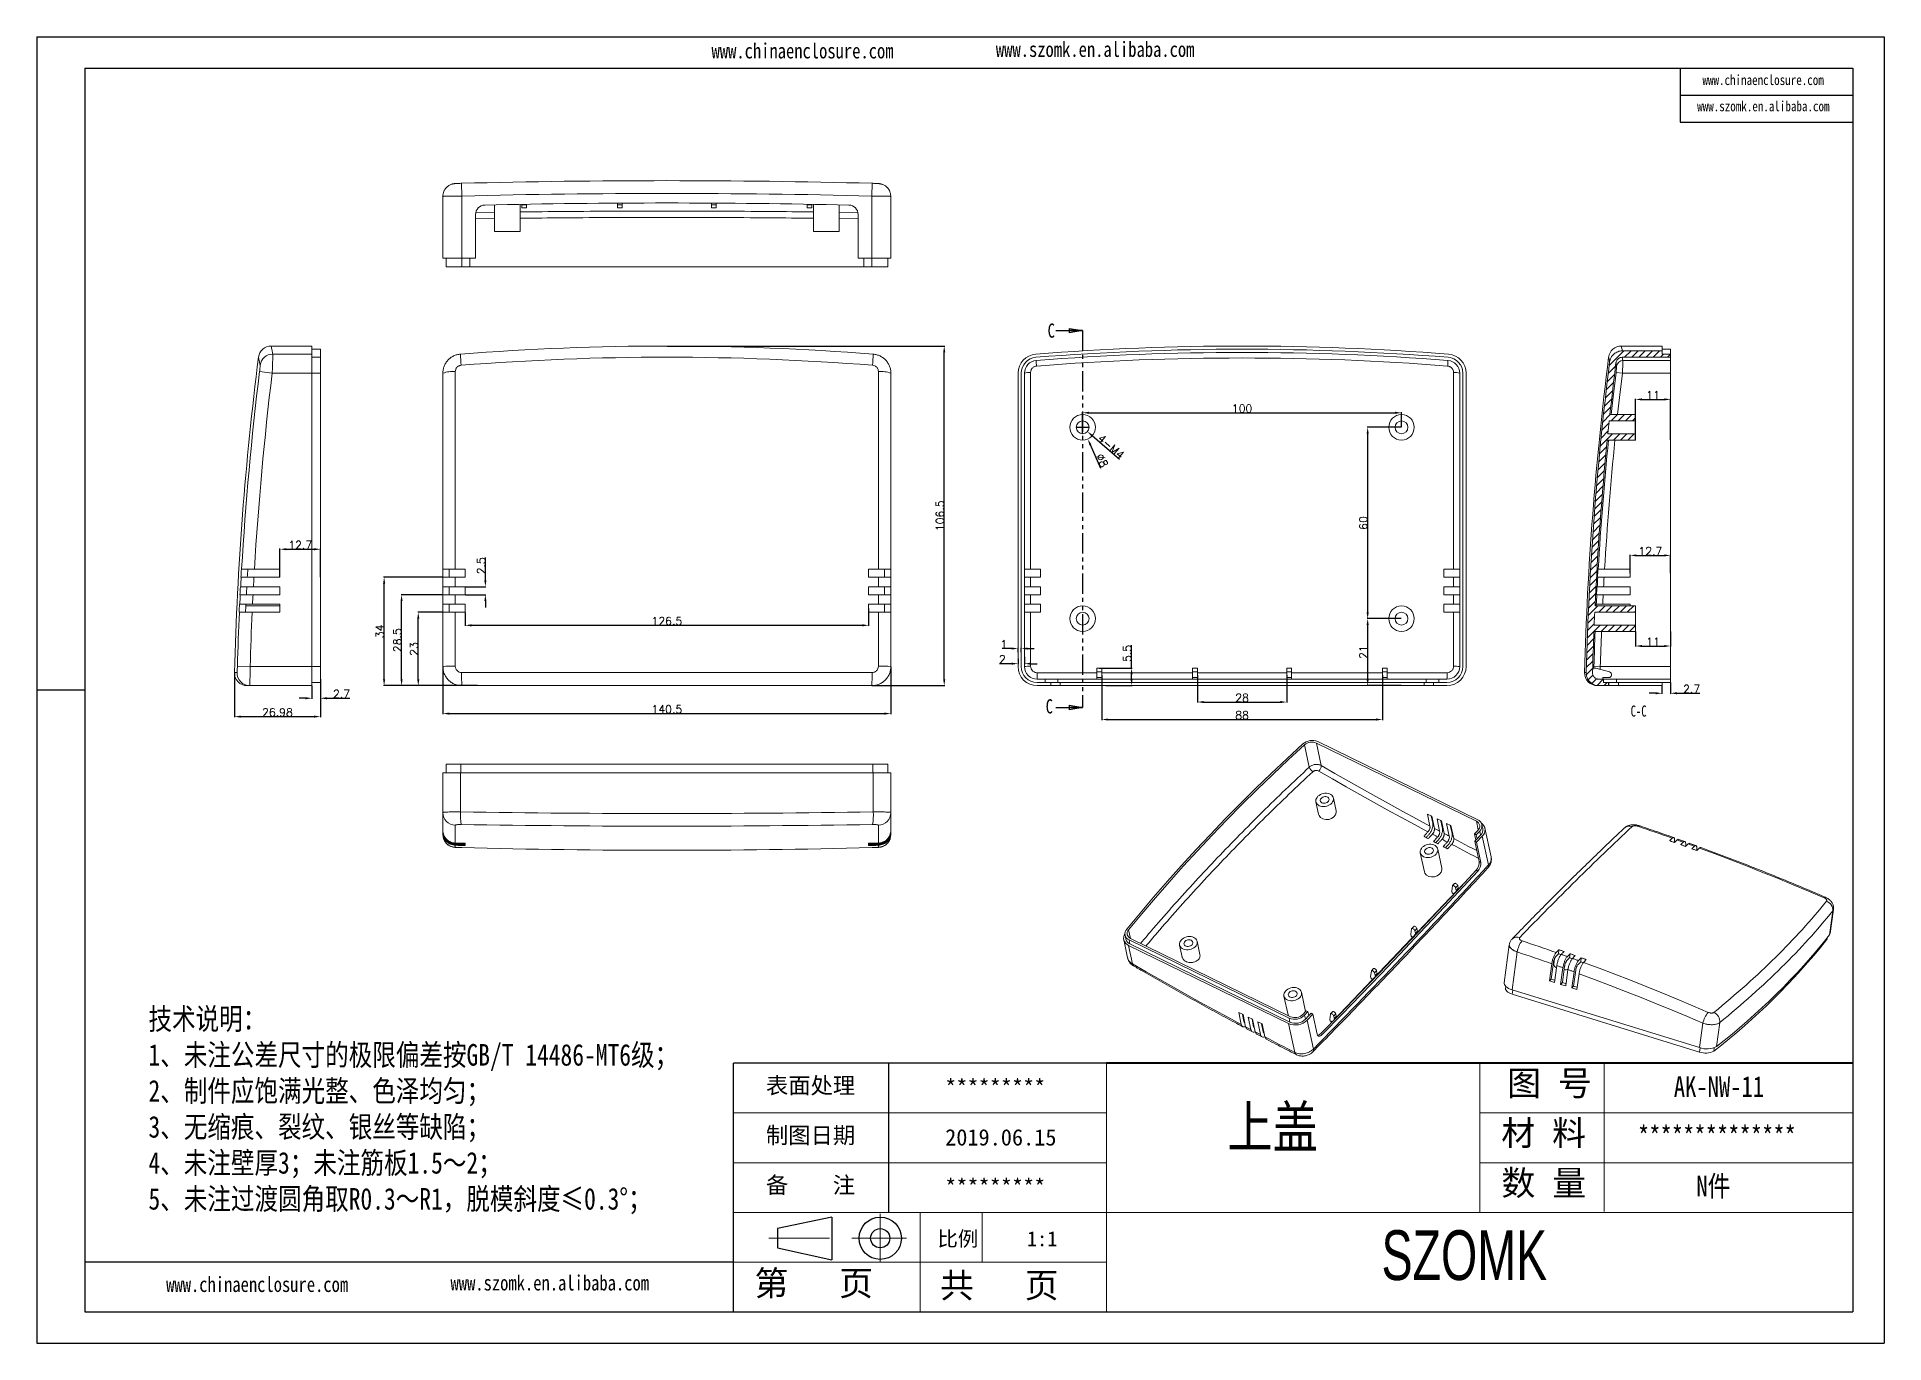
# Model space of a CAD drawing. Header units: inches. Extents: x 1477 to 2707, y 530 to 940.
# Drawn here: x 1477 to 2057, y 530 to 940 of the extents above; entities that cross this region are included whole.
import ezdxf

# ---------------------------------------------------------------- set-up
doc = ezdxf.new("R2010")
doc.units = ezdxf.units.IN
doc.linetypes.add('CENTER2', pattern=[28.575, 19.05, -3.175, 3.175, -3.175])
doc.linetypes.add('PHANTOM', pattern=[12.7, 6.35, -1.27, 1.27, -1.27, 1.27, -1.27])
doc.layers.add('文字', color=81, linetype='Continuous')
for name, color, linetype, lineweight in [('粗实线', 7, 'Continuous', 30), ('细实线', 3, 'Continuous', 9), ('细点划线', 2, 'CENTER2', 9)]:
    doc.layers.add(name, color=color, linetype=linetype, lineweight=lineweight)
doc.styles.add('SLDTEXTSTYLE0', font='TXT', dxfattribs={"width": 0.75})
doc.styles.add('SLDTEXTSTYLE3', font='TXT', dxfattribs={"width": 0.7})
doc.styles.get("Standard").update_dxf_attribs({"font": 'txt', "bigfont": 'gbcbig.shx'})
doc.styles.add('宋体', font='', dxfattribs={"width": 0.8, "height": 3.5})
doc.styles.add('长仿宋', font='', dxfattribs={"width": 0.7, "height": 4})
doc.styles.get('宋体').set_extended_font_data('SimSun')
doc.styles.get('长仿宋').set_extended_font_data('SimSun')
doc.dimstyles.new('2.5', dxfattribs={"dimtxt": 2.5, "dimasz": 2, "dimexe": 0.18, "dimexo": 0.0625, "dimgap": 0.09, "dimtad": 1, "dimzin": 12, "dimdsep": 46, "dimtxsty": 'Standard', "dimcen": 2, "dimadec": 0, "dimazin": 0, "dimtfac": 1, "dimtofl": 0, "dimtmove": 0, "dimatfit": 3, "dimfxl": 1, "dimtolj": 1, "dimtzin": 0, "dimarcsym": 0})

msp = doc.modelspace()

# ---------------------------------------------------------------- texts
at = {"color": 7, "linetype": 'Continuous', "char_height": 4.445, "attachment_point": 1, "style": 'SLDTEXTSTYLE0'}
for insert in [(1794.259, 849.788), (1793.658, 731.96)]:
    msp.add_mtext('C', dxfattribs=dict(at, insert=insert))
at = {"color": 0, "linetype": 'Continuous', "lineweight": 0, "insert": (1979.597, 730.005), "char_height": 3.5, "attachment_point": 2, "style": 'SLDTEXTSTYLE3'}
msp.add_mtext('C-C', dxfattribs=at)
at = {"char_height": 5.13137, "width": 2916.41465, "attachment_point": 1}
for s, insert in [('{\\fSimHei|b0|i0|c134|p49;表面处理}', (1705.923, 613.406)), ('{\\fSimHei|b0|i0|c134|p49;*********}', (1762.125, 612.747)), ('{\\fSimHei|b0|i0|c134|p49;制图日期}', (1705.923, 597.803)), ('{\\fSimHei|b0|i0|c134|p49;2019.\\fSimHei|b0|i0|c0|p49;0\\fSimHei|b0|i0|c134|p49;6.15}', (1762.125, 597.143)), ('{\\fSimHei|b0|i0|c134|p49;备    注}', (1705.923, 582.2)), ('{\\fSimHei|b0|i0|c134|p49;*********}', (1762.125, 581.54))]:
    msp.add_mtext(s, dxfattribs=dict(at, insert=insert))
at = {"layer": '文字', "color": 0, "attachment_point": 1, "style": '宋体'}
for s, insert, char_height, width in [('www.szomk.en.alibaba.com', (1778.032, 938.156), 4.76764, 83.76281), ('www.chinaenclosure.com', (1688.856, 937.684), 4.76764, 83.76281), ('www.chinaenclosure.com', (1999.62, 927.754), 3.17842, 55.84187), ('www.szomk.en.alibaba.com', (1997.959, 919.523), 3.17842, 55.84187), ('{\\H1.111x;技术说明：\\P1、未注公差尺寸的极限偏差按GB/T 14486-MT6级；\\P2、制件应饱满光整、色泽均匀；\\P3、无缩痕、裂纹、银丝等缺陷；\\P4、未注壁厚3；未注筋板1.5～2；\\P5、未注过渡圆角取R0.3～R1，脱模斜度≤0.3%%D；}', (1512.276, 635.126), 6.09499, 222.00003), ('{\\H1.111x;AK-NW-11}', (1990.634, 613.759), 5.85119, 67.64634), ('上盖', (1850.647, 604.364), 13.0026, 166.23415), ('{\\H1.111x;**************}', (1979.379, 598.155), 5.85119, 67.64634), ('{\\H1.111x;N件}', (1997.711, 582.552), 5.85119, 67.64634), ('www.chinaenclosure.com', (1517.819, 550.856), 4.76764, 83.76281), ('www.szomk.en.alibaba.com', (1606.994, 551.328), 4.76764, 83.76281)]:
    msp.add_mtext(s, dxfattribs=dict(at, insert=insert, char_height=char_height, width=width))
at = {"layer": '粗实线', "insert": (1898.968, 565.438), "char_height": 15.60318, "width": 174.97418, "attachment_point": 1, "style": '长仿宋'}
msp.add_mtext('{\\fSTXinwei|b0|i0|c134|p2;SZOMK}', dxfattribs=at)
at = {"layer": '细实线', "color": 7, "attachment_point": 1}
for s, insert, char_height, width in [('{\\fSimSun|b0|i0|c134|p54;图 号}', (1938.374, 615.466), 7.80159, 39.00794), ('{\\fSimSun|b0|i0|c134|p54;材 料   }', (1936.524, 599.863), 7.80159, 39.00794), ('{\\fSimSun|b0|i0|c134|p54;数 量}', (1936.562, 584.183), 7.80159, 35.24856), ('{\\fSimSun|b0|i0|c134|p54;比例}', (1759.72, 565.116), 4.68095, 20.54793), ('{\\fSimSun|b0|i0|c134|p54;1:1}', (1787.757, 565.116), 4.68095, 20.54793), ('{\\fSimSun|b0|i0|c134|p54;第   页}', (1702.312, 552.74), 7.80159, 58.51191), ('{\\fSimSun|b0|i0|c134|p54; 共   页}', (1755.214, 552.077), 7.80159, 58.51191)]:
    msp.add_mtext(s, dxfattribs=dict(at, insert=insert, char_height=char_height, width=width))

# ---------------------------------------------------------------- blocks, each defined once
blk = doc.blocks.new('_CLOSED')
at = {"color": 0, "linetype": 'ByBlock', "lineweight": -2}
for p, q in [((-1, 0.166667), (0, 0)), ((-1, 0.166667), (-1, -0.166667)), ((0, 0), (-1, -0.166667)), ((0, 0), (-1, 0))]:
    blk.add_line(p, q, dxfattribs=at)
blk = doc.blocks.new('*D121')
at = {"color": 0, "lineweight": -2}
for p, q in [((1604.6, 742.17), (1604.6, 727.28)), ((1745.1, 742.17), (1745.1, 727.28)), ((1606.6, 727.46), (1743.1, 727.46))]:
    blk.add_line(p, q, dxfattribs=at)
at = {"color": 0}
for points in [[(1606.6, 727.79), (1606.6, 727.13), (1604.6, 727.46)], [(1743.1, 727.79), (1743.1, 727.13), (1745.1, 727.46)]]:
    blk.add_solid(points, dxfattribs=at)
at = {"layer": 'Defpoints', "color": 0}
for p in [(1604.6, 742.23), (1745.1, 742.23), (1745.1, 727.46)]:
    blk.add_point(p, dxfattribs=at)
at = {"color": 0, "insert": (1674.85, 728.8), "char_height": 2.5, "attachment_point": 5}
blk.add_mtext('\\A1;140.5', dxfattribs=at)
blk = doc.blocks.new('*D122')
at = {"color": 0, "lineweight": -2}
for p, q in [((1674.91, 842.73), (1762.01, 842.73)), ((1761.83, 738.23), (1761.83, 840.73)), ((1739.16, 736.23), (1762.01, 736.23))]:
    blk.add_line(p, q, dxfattribs=at)
at = {"color": 0}
for points in [[(1761.5, 840.73), (1762.17, 840.73), (1761.83, 842.73)], [(1761.5, 738.23), (1762.17, 738.23), (1761.83, 736.23)]]:
    blk.add_solid(points, dxfattribs=at)
at = {"layer": 'Defpoints', "color": 0}
for p in [(1674.85, 842.73), (1761.83, 842.73), (1739.1, 736.23)]:
    blk.add_point(p, dxfattribs=at)
at = {"color": 0, "insert": (1760.49, 789.48), "char_height": 2.5, "attachment_point": 5, "rotation": 90}
blk.add_mtext('\\A1;106.5', dxfattribs=at)
blk = doc.blocks.new('*D123')
at = {"color": 0, "lineweight": -2}
for p, q in [((1611.6, 759.17), (1611.6, 754.96)), ((1738.1, 760.42), (1738.1, 754.96)), ((1613.6, 755.14), (1736.1, 755.14))]:
    blk.add_line(p, q, dxfattribs=at)
at = {"color": 0}
for points in [[(1613.6, 755.47), (1613.6, 754.8), (1611.6, 755.14)], [(1736.1, 755.47), (1736.1, 754.8), (1738.1, 755.14)]]:
    blk.add_solid(points, dxfattribs=at)
at = {"layer": 'Defpoints', "color": 0}
for p in [(1611.6, 759.23), (1738.1, 760.48), (1738.1, 755.14)]:
    blk.add_point(p, dxfattribs=at)
at = {"color": 0, "insert": (1674.85, 756.48), "char_height": 2.5, "attachment_point": 5}
blk.add_mtext('\\A1;126.5', dxfattribs=at)
blk = doc.blocks.new('*D124')
at = {"color": 0, "lineweight": -2}
for p, q in [((1604.53, 759.23), (1596.71, 759.23)), ((1596.89, 738.23), (1596.89, 757.23)), ((1615.43, 736.23), (1596.71, 736.23))]:
    blk.add_line(p, q, dxfattribs=at)
at = {"color": 0}
for points in [[(1596.56, 757.23), (1597.23, 757.23), (1596.89, 759.23)], [(1596.56, 738.23), (1597.23, 738.23), (1596.89, 736.23)]]:
    blk.add_solid(points, dxfattribs=at)
at = {"layer": 'Defpoints', "color": 0}
for p in [(1596.89, 759.23), (1604.6, 759.23), (1615.49, 736.23)]:
    blk.add_point(p, dxfattribs=at)
at = {"color": 0, "insert": (1595.55, 747.73), "char_height": 2.5, "attachment_point": 5, "rotation": 90}
blk.add_mtext('\\A1;23', dxfattribs=at)
blk = doc.blocks.new('*D125')
at = {"color": 0, "lineweight": -2}
for p, q in [((1604.53, 764.73), (1591.48, 764.73)), ((1591.66, 738.23), (1591.66, 762.73)), ((1615.37, 736.23), (1591.48, 736.23))]:
    blk.add_line(p, q, dxfattribs=at)
at = {"color": 0}
for points in [[(1591.32, 762.73), (1591.99, 762.73), (1591.66, 764.73)], [(1591.32, 738.23), (1591.99, 738.23), (1591.66, 736.23)]]:
    blk.add_solid(points, dxfattribs=at)
at = {"layer": 'Defpoints', "color": 0}
for p in [(1591.66, 764.73), (1604.6, 764.73), (1615.43, 736.23)]:
    blk.add_point(p, dxfattribs=at)
at = {"color": 0, "insert": (1590.32, 750.48), "char_height": 2.5, "attachment_point": 5, "rotation": 90}
blk.add_mtext('\\A1;28.5', dxfattribs=at)
blk = doc.blocks.new('*D126')
at = {"color": 0, "lineweight": -2}
for p, q in [((1604.53, 770.23), (1586, 770.23)), ((1586.18, 738.23), (1586.18, 768.23)), ((1615.43, 736.23), (1586, 736.23))]:
    blk.add_line(p, q, dxfattribs=at)
at = {"color": 0}
for points in [[(1585.85, 768.23), (1586.52, 768.23), (1586.18, 770.23)], [(1585.85, 738.23), (1586.52, 738.23), (1586.18, 736.23)]]:
    blk.add_solid(points, dxfattribs=at)
at = {"layer": 'Defpoints', "color": 0}
for p in [(1586.18, 770.23), (1604.6, 770.23), (1615.49, 736.23)]:
    blk.add_point(p, dxfattribs=at)
at = {"color": 0, "insert": (1584.84, 753.23), "char_height": 2.5, "attachment_point": 5, "rotation": 90}
blk.add_mtext('\\A1;34', dxfattribs=at)
blk = doc.blocks.new('*D127')
at = {"color": 0, "lineweight": -2}
for p, q in [((1539.23, 740.27), (1539.23, 726.33)), ((1566.22, 738.21), (1566.22, 726.33)), ((1541.23, 726.51), (1564.22, 726.51))]:
    blk.add_line(p, q, dxfattribs=at)
at = {"color": 0}
for points in [[(1541.23, 726.84), (1541.23, 726.18), (1539.23, 726.51)], [(1564.22, 726.84), (1564.22, 726.18), (1566.22, 726.51)]]:
    blk.add_solid(points, dxfattribs=at)
at = {"layer": 'Defpoints', "color": 0}
for p in [(1539.23, 740.33), (1566.22, 738.28), (1566.22, 726.51)]:
    blk.add_point(p, dxfattribs=at)
at = {"color": 0, "insert": (1552.72, 727.85), "char_height": 2.5, "attachment_point": 5}
blk.add_mtext('\\A1;26.98', dxfattribs=at)
blk = doc.blocks.new('*D128')
at = {"color": 0, "lineweight": -2}
for p, q in [((1563.52, 736.17), (1563.52, 732.1)), ((1566.22, 738.21), (1566.22, 732.1)), ((1561.52, 732.28), (1559.52, 732.28)), ((1568.22, 732.28), (1575.4, 732.28))]:
    blk.add_line(p, q, dxfattribs=at)
at = {"color": 0}
for points in [[(1561.52, 732.61), (1561.52, 731.94), (1563.52, 732.28)], [(1568.22, 732.61), (1568.22, 731.94), (1566.22, 732.28)]]:
    blk.add_solid(points, dxfattribs=at)
at = {"layer": 'Defpoints', "color": 0}
for p in [(1563.52, 736.23), (1566.22, 738.28), (1566.22, 732.28)]:
    blk.add_point(p, dxfattribs=at)
at = {"color": 0, "insert": (1572.81, 733.62), "char_height": 2.5, "attachment_point": 5}
blk.add_mtext('\\A1;2.7', dxfattribs=at)
blk = doc.blocks.new('*D129')
at = {"color": 0, "lineweight": -2}
for p, q in [((1553.52, 770.29), (1553.52, 779.18)), ((1555.52, 779), (1564.22, 779)), ((1566.22, 770.29), (1566.22, 779.18))]:
    blk.add_line(p, q, dxfattribs=at)
at = {"color": 0}
for points in [[(1555.52, 779.33), (1555.52, 778.67), (1553.52, 779)], [(1564.22, 779.33), (1564.22, 778.67), (1566.22, 779)]]:
    blk.add_solid(points, dxfattribs=at)
at = {"layer": 'Defpoints', "color": 0}
for p in [(1566.22, 779), (1553.52, 770.23), (1566.22, 770.23)]:
    blk.add_point(p, dxfattribs=at)
at = {"color": 0, "insert": (1559.87, 780.34), "char_height": 2.5, "attachment_point": 5}
blk.add_mtext('\\A1;12.7', dxfattribs=at)
blk = doc.blocks.new('*D131')
at = {"color": 0, "lineweight": -2}
for p, q in [((1805.24, 817.29), (1805.24, 821.97)), ((1807.24, 821.79), (1903.24, 821.79)), ((1905.24, 817.29), (1905.24, 821.97))]:
    blk.add_line(p, q, dxfattribs=at)
at = {"color": 0}
for points in [[(1807.24, 822.12), (1807.24, 821.45), (1805.24, 821.79)], [(1903.24, 822.12), (1903.24, 821.45), (1905.24, 821.79)]]:
    blk.add_solid(points, dxfattribs=at)
at = {"layer": 'Defpoints', "color": 0}
for p in [(1805.24, 817.23), (1905.24, 821.79), (1905.24, 817.23)]:
    blk.add_point(p, dxfattribs=at)
at = {"color": 0, "insert": (1855.24, 823.13), "char_height": 2.5, "attachment_point": 5}
blk.add_mtext('\\A1;100', dxfattribs=at)
blk = doc.blocks.new('*D132')
at = {"color": 0, "lineweight": -2}
for p, q in [((1905.17, 817.23), (1894.44, 817.23)), ((1894.62, 815.23), (1894.62, 759.23)), ((1905.17, 757.23), (1894.44, 757.23))]:
    blk.add_line(p, q, dxfattribs=at)
at = {"color": 0}
for points in [[(1894.29, 815.23), (1894.96, 815.23), (1894.62, 817.23)], [(1894.29, 759.23), (1894.96, 759.23), (1894.62, 757.23)]]:
    blk.add_solid(points, dxfattribs=at)
at = {"layer": 'Defpoints', "color": 0}
for p in [(1905.24, 817.23), (1894.62, 757.23), (1905.24, 757.23)]:
    blk.add_point(p, dxfattribs=at)
at = {"color": 0, "insert": (1893.28, 787.23), "char_height": 2.5, "attachment_point": 5, "rotation": 90}
blk.add_mtext('\\A1;60', dxfattribs=at)
blk = doc.blocks.new('*D133')
at = {"color": 0, "lineweight": -2}
for p, q in [((1905.17, 757.23), (1894.44, 757.23)), ((1894.62, 755.23), (1894.62, 738.23)), ((1905.17, 736.23), (1894.44, 736.23))]:
    blk.add_line(p, q, dxfattribs=at)
at = {"color": 0}
for points in [[(1894.29, 755.23), (1894.96, 755.23), (1894.62, 757.23)], [(1894.29, 738.23), (1894.96, 738.23), (1894.62, 736.23)]]:
    blk.add_solid(points, dxfattribs=at)
at = {"layer": 'Defpoints', "color": 0}
for p in [(1905.24, 757.23), (1894.62, 736.23), (1905.24, 736.23)]:
    blk.add_point(p, dxfattribs=at)
at = {"color": 0, "insert": (1893.28, 746.73), "char_height": 2.5, "attachment_point": 5, "rotation": 90}
blk.add_mtext('\\A1;21', dxfattribs=at)
blk = doc.blocks.new('*D134')
at = {"color": 0, "lineweight": -2}
for p, q in [((1782.99, 747.85), (1779.97, 747.85)), ((1784.99, 746.74), (1784.99, 748.03)), ((1785.99, 746.74), (1785.99, 748.03)), ((1787.99, 747.85), (1789.99, 747.85))]:
    blk.add_line(p, q, dxfattribs=at)
at = {"color": 0}
for points in [[(1782.99, 748.18), (1782.99, 747.52), (1784.99, 747.85)], [(1787.99, 748.18), (1787.99, 747.52), (1785.99, 747.85)]]:
    blk.add_solid(points, dxfattribs=at)
at = {"layer": 'Defpoints', "color": 0}
for p in [(1784.99, 747.85), (1784.99, 746.68), (1785.99, 746.68)]:
    blk.add_point(p, dxfattribs=at)
at = {"color": 0, "insert": (1780.48, 749.19), "char_height": 2.5, "attachment_point": 5}
blk.add_mtext('\\A1;1', dxfattribs=at)
blk = doc.blocks.new('*D135')
at = {"color": 0, "lineweight": -2}
for p, q in [((1782.99, 743.11), (1779.14, 743.11)), ((1784.99, 744.64), (1784.99, 742.93)), ((1786.99, 745.31), (1786.99, 742.93)), ((1788.99, 743.11), (1790.99, 743.11))]:
    blk.add_line(p, q, dxfattribs=at)
at = {"color": 0}
for points in [[(1782.99, 743.45), (1782.99, 742.78), (1784.99, 743.11)], [(1788.99, 743.45), (1788.99, 742.78), (1786.99, 743.11)]]:
    blk.add_solid(points, dxfattribs=at)
at = {"layer": 'Defpoints', "color": 0}
for p in [(1784.99, 744.7), (1784.99, 743.11), (1786.99, 745.37)]:
    blk.add_point(p, dxfattribs=at)
at = {"color": 0, "insert": (1780.06, 744.45), "char_height": 2.5, "attachment_point": 5}
blk.add_mtext('\\A1;2', dxfattribs=at)
blk = doc.blocks.new('*D136')
at = {"color": 0, "lineweight": -2}
for p, q in [((1820.59, 741.73), (1820.59, 748.91)), ((1810.55, 741.73), (1820.77, 741.73)), ((1812.5, 736.23), (1820.77, 736.23)), ((1820.59, 738.23), (1820.59, 739.73))]:
    blk.add_line(p, q, dxfattribs=at)
at = {"color": 0}
for points in [[(1820.26, 739.73), (1820.92, 739.73), (1820.59, 741.73)], [(1820.26, 738.23), (1820.92, 738.23), (1820.59, 736.23)]]:
    blk.add_solid(points, dxfattribs=at)
at = {"layer": 'Defpoints', "color": 0}
for p in [(1810.49, 741.73), (1820.59, 741.73), (1812.44, 736.23)]:
    blk.add_point(p, dxfattribs=at)
at = {"color": 0, "insert": (1819.25, 746.32), "char_height": 2.5, "attachment_point": 5, "rotation": 90}
blk.add_mtext('\\A1;5.5', dxfattribs=at)
blk = doc.blocks.new('*D137')
at = {"color": 0, "lineweight": -2}
for p, q in [((1841.24, 739.56), (1841.24, 730.9)), ((1869.24, 739.56), (1869.24, 730.9)), ((1843.24, 731.08), (1867.24, 731.08))]:
    blk.add_line(p, q, dxfattribs=at)
at = {"color": 0}
for points in [[(1843.24, 731.42), (1843.24, 730.75), (1841.24, 731.08)], [(1867.24, 731.42), (1867.24, 730.75), (1869.24, 731.08)]]:
    blk.add_solid(points, dxfattribs=at)
at = {"layer": 'Defpoints', "color": 0}
for p in [(1841.24, 739.63), (1869.24, 739.63), (1869.24, 731.08)]:
    blk.add_point(p, dxfattribs=at)
at = {"color": 0, "insert": (1855.24, 732.42), "char_height": 2.5, "attachment_point": 5}
blk.add_mtext('\\A1;28', dxfattribs=at)
blk = doc.blocks.new('*D138')
at = {"color": 0, "lineweight": -2}
for p, q in [((1811.24, 739.56), (1811.24, 725.42)), ((1899.24, 739.56), (1899.24, 725.42)), ((1813.24, 725.6), (1897.24, 725.6))]:
    blk.add_line(p, q, dxfattribs=at)
at = {"color": 0}
for points in [[(1813.24, 725.93), (1813.24, 725.26), (1811.24, 725.6)], [(1897.24, 725.93), (1897.24, 725.26), (1899.24, 725.6)]]:
    blk.add_solid(points, dxfattribs=at)
at = {"layer": 'Defpoints', "color": 0}
for p in [(1811.24, 739.63), (1899.24, 739.63), (1899.24, 725.6)]:
    blk.add_point(p, dxfattribs=at)
at = {"color": 0, "insert": (1855.24, 726.94), "char_height": 2.5, "attachment_point": 5}
blk.add_mtext('\\A1;88', dxfattribs=at)
blk = doc.blocks.new('*D139')
at = {"color": 0, "lineweight": -2}
for p, q in [((1978.63, 813.29), (1978.63, 826.17)), ((1980.63, 825.99), (1987.63, 825.99)), ((1989.63, 813.29), (1989.63, 826.17))]:
    blk.add_line(p, q, dxfattribs=at)
at = {"color": 0}
for points in [[(1980.63, 826.32), (1980.63, 825.65), (1978.63, 825.99)], [(1987.63, 826.32), (1987.63, 825.65), (1989.63, 825.99)]]:
    blk.add_solid(points, dxfattribs=at)
at = {"layer": 'Defpoints', "color": 0}
for p in [(1989.63, 825.99), (1978.63, 813.23), (1989.63, 813.23)]:
    blk.add_point(p, dxfattribs=at)
at = {"color": 0, "insert": (1984.13, 827.33), "char_height": 2.5, "attachment_point": 5}
blk.add_mtext('\\A1;11', dxfattribs=at)
blk = doc.blocks.new('*D140')
at = {"color": 0, "lineweight": -2}
for p, q in [((1976.93, 771.54), (1976.93, 777.24)), ((1978.93, 777.06), (1987.63, 777.06)), ((1989.63, 771.54), (1989.63, 777.24))]:
    blk.add_line(p, q, dxfattribs=at)
at = {"color": 0}
for points in [[(1978.93, 777.39), (1978.93, 776.73), (1976.93, 777.06)], [(1987.63, 777.39), (1987.63, 776.73), (1989.63, 777.06)]]:
    blk.add_solid(points, dxfattribs=at)
at = {"layer": 'Defpoints', "color": 0}
for p in [(1989.63, 777.06), (1976.93, 771.48), (1989.63, 771.48)]:
    blk.add_point(p, dxfattribs=at)
at = {"color": 0, "insert": (1983.28, 778.4), "char_height": 2.5, "attachment_point": 5}
blk.add_mtext('\\A1;12.7', dxfattribs=at)
blk = doc.blocks.new('*D141')
at = {"color": 0, "lineweight": -2}
for p, q in [((1978.63, 753.17), (1978.63, 748.47)), ((1989.63, 753.17), (1989.63, 748.47)), ((1980.63, 748.65), (1987.63, 748.65))]:
    blk.add_line(p, q, dxfattribs=at)
at = {"color": 0}
for points in [[(1980.63, 748.98), (1980.63, 748.31), (1978.63, 748.65)], [(1987.63, 748.98), (1987.63, 748.31), (1989.63, 748.65)]]:
    blk.add_solid(points, dxfattribs=at)
at = {"layer": 'Defpoints', "color": 0}
for p in [(1978.63, 753.23), (1989.63, 753.23), (1989.63, 748.65)]:
    blk.add_point(p, dxfattribs=at)
at = {"color": 0, "insert": (1984.13, 749.99), "char_height": 2.5, "attachment_point": 5}
blk.add_mtext('\\A1;11', dxfattribs=at)
blk = doc.blocks.new('*D142')
at = {"color": 0, "lineweight": -2}
for p, q in [((1986.93, 736.17), (1986.93, 733.66)), ((1989.63, 737.17), (1989.63, 733.66)), ((1984.93, 733.84), (1982.93, 733.84)), ((1991.63, 733.84), (1998.81, 733.84))]:
    blk.add_line(p, q, dxfattribs=at)
at = {"color": 0}
for points in [[(1984.93, 734.17), (1984.93, 733.5), (1986.93, 733.84)], [(1991.63, 734.17), (1991.63, 733.5), (1989.63, 733.84)]]:
    blk.add_solid(points, dxfattribs=at)
at = {"layer": 'Defpoints', "color": 0}
for p in [(1986.93, 736.23), (1989.63, 737.23), (1989.63, 733.84)]:
    blk.add_point(p, dxfattribs=at)
at = {"color": 0, "insert": (1996.22, 735.18), "char_height": 2.5, "attachment_point": 5}
blk.add_mtext('\\A1;2.7', dxfattribs=at)
blk = doc.blocks.new('*D143')
at = {"color": 0, "lineweight": -2}
for p, q in [((1803.24, 817.23), (1807.24, 817.23)), ((1805.24, 815.23), (1805.24, 819.23)), ((1816.77, 807.1), (1808.24, 814.59))]:
    blk.add_line(p, q, dxfattribs=at)
at = {"color": 0}
blk.add_solid([(1808.46, 814.84), (1808.02, 814.34), (1806.74, 815.91)], dxfattribs=at)
at = {"layer": 'Defpoints', "color": 0}
for p in [(1803.73, 818.55), (1806.74, 815.91)]:
    blk.add_point(p, dxfattribs=at)
at = {"color": 0, "insert": (1814.14, 811.19), "char_height": 2.5, "attachment_point": 5, "rotation": 318.71378}
blk.add_mtext('\\A1;4-M4', dxfattribs=at)
blk = doc.blocks.new('*D144')
at = {"color": 0, "lineweight": -2}
for p, q in [((1803.24, 817.23), (1807.24, 817.23)), ((1805.24, 815.23), (1805.24, 819.23)), ((1810.99, 804.31), (1807.68, 811.75))]:
    blk.add_line(p, q, dxfattribs=at)
at = {"color": 0}
blk.add_solid([(1807.98, 811.88), (1807.37, 811.61), (1806.86, 813.57)], dxfattribs=at)
at = {"layer": 'Defpoints', "color": 0}
for p in [(1803.61, 820.88), (1806.86, 813.57)]:
    blk.add_point(p, dxfattribs=at)
at = {"color": 0, "insert": (1811.33, 806.84), "char_height": 2.5, "attachment_point": 5, "rotation": 293.99101}
blk.add_mtext('\\A1;∅8', dxfattribs=at)
blk = doc.blocks.new('*D145')
at = {"color": 0, "lineweight": -2}
for p, q in [((1617.94, 769.23), (1617.94, 776.41)), ((1611.66, 767.23), (1618.12, 767.23)), ((1611.66, 764.73), (1618.12, 764.73)), ((1617.94, 762.73), (1617.94, 760.73))]:
    blk.add_line(p, q, dxfattribs=at)
at = {"color": 0}
for points in [[(1617.6, 769.23), (1618.27, 769.23), (1617.94, 767.23)], [(1617.6, 762.73), (1618.27, 762.73), (1617.94, 764.73)]]:
    blk.add_solid(points, dxfattribs=at)
at = {"layer": 'Defpoints', "color": 0}
for p in [(1611.6, 767.23), (1611.6, 764.73), (1617.94, 767.23)]:
    blk.add_point(p, dxfattribs=at)
at = {"color": 0, "insert": (1616.6, 773.82), "char_height": 2.5, "attachment_point": 5, "rotation": 90}
blk.add_mtext('\\A1;2.5', dxfattribs=at)

# ---------------------------------------------------------------- dimensions: what is measured, and where the dimension line sits
for base, p1, p2, picture, middle in [((1761.832, 842.728), (1739.096, 736.228), (1674.846, 842.728), '*D122', (1760.492, 789.478)), ((1894.622, 757.228), (1905.237, 817.228), (1905.237, 757.228), '*D132', (1893.282, 787.228)), ((1617.937, 767.228), (1611.596, 764.728), (1611.596, 767.228), '*D145', (1616.597, 773.818)), ((1586.182, 770.228), (1615.494, 736.228), (1604.596, 770.228), '*D126', (1584.842, 753.228)), ((1591.658, 764.728), (1615.431, 736.228), (1604.596, 764.728), '*D125', (1590.318, 750.478)), ((1596.893, 759.228), (1615.494, 736.228), (1604.596, 759.228), '*D124', (1595.553, 747.728)), ((1894.622, 736.228), (1905.237, 757.228), (1905.237, 736.228), '*D133', (1893.282, 746.728))]:
    dim = msp.add_linear_dim(base=base, p1=p1, p2=p2, angle=90, dimstyle='2.5')
    dim.commit()
    dim.dimension.update_dxf_attribs({"geometry": picture, "text_midpoint": middle})
for base, p1, p2, picture, middle in [((1989.635, 825.988), (1978.635, 813.228), (1989.635, 813.228), '*D139', (1984.135, 827.328)), ((1905.237, 821.787), (1805.237, 817.228), (1905.237, 817.228), '*D131', (1855.237, 823.127)), ((1566.216, 778.999), (1553.516, 770.228), (1566.216, 770.228), '*D129', (1559.866, 780.339)), ((1989.635, 777.061), (1976.935, 771.478), (1989.635, 771.478), '*D140', (1983.285, 778.401)), ((1738.096, 755.135), (1611.596, 759.228), (1738.096, 760.478), '*D123', (1674.846, 756.475)), ((1989.635, 748.648), (1978.635, 753.228), (1989.635, 753.228), '*D141', (1984.135, 749.988)), ((1784.987, 747.85), (1785.987, 746.677), (1784.987, 746.677), '*D134', (1780.481, 749.19)), ((1745.096, 727.462), (1604.596, 742.228), (1745.096, 742.228), '*D121', (1674.846, 728.802)), ((1566.216, 726.511), (1539.232, 740.335), (1566.216, 738.277), '*D127', (1552.724, 727.851)), ((1566.216, 732.278), (1563.516, 736.228), (1566.216, 738.277), '*D128', (1572.806, 733.618)), ((1899.237, 725.598), (1811.237, 739.626), (1899.237, 739.626), '*D138', (1855.237, 726.938)), ((1869.237, 731.084), (1841.237, 739.626), (1869.237, 739.626), '*D137', (1855.237, 732.424)), ((1989.635, 733.837), (1986.935, 736.228), (1989.635, 737.228), '*D142', (1996.225, 735.177))]:
    dim = msp.add_linear_dim(base=base, p1=p1, p2=p2, dimstyle='2.5')
    dim.commit()
    dim.dimension.update_dxf_attribs({"geometry": picture, "text_midpoint": middle})
dim = msp.add_diameter_dim_2p(p1=(1803.611, 820.883), p2=(1806.864, 813.574), dimstyle='2.5')
dim.commit()
dim.dimension.update_dxf_attribs({"geometry": '*D144', "text_midpoint": (1810.102, 806.297), "dimtype": 163})
dim = msp.add_diameter_dim_2p(p1=(1803.735, 818.548), p2=(1806.74, 815.909), text='4-M4', dimstyle='2.5')
dim.commit()
dim.dimension.update_dxf_attribs({"geometry": '*D143', "text_midpoint": (1814.142, 811.193)})
dim = msp.add_linear_dim(base=(1820.591, 741.728), p1=(1812.435, 736.228), p2=(1810.487, 741.728), angle=90, dimstyle='2.5')
dim.commit()
dim.dimension.update_dxf_attribs({"geometry": '*D136', "text_midpoint": (1820.591, 746.318), "dimtype": 160})
dim = msp.add_linear_dim(base=(1784.987, 743.112), p1=(1786.987, 745.373), p2=(1784.987, 744.699), dimstyle='2.5')
dim.commit()
dim.dimension.update_dxf_attribs({"geometry": '*D135', "text_midpoint": (1780.064, 743.112), "dimtype": 160})

# ---------------------------------------------------------------- hatches: boundary and pattern name
at = {"linetype": 'Continuous', "lineweight": 0}
h = msp.add_hatch(dxfattribs=at)
h.set_pattern_fill('ANSI31', color=4, scale=0.5, style=0)
edge = h.paths.add_edge_path(flags=0)
edge.add_line((1989.635, 839.206), (1989.635, 840.208))
edge.add_line((1989.635, 840.208), (1986.935, 840.208))
edge.add_line((1986.935, 840.208), (1986.935, 841.21))
edge.add_line((1986.935, 841.21), (1974.485, 841.21))
edge.add_spline(control_points=[(1974.485, 841.21), (1974.039, 841.21), (1973.585, 841.133), (1973.164, 840.985), (1972.742, 840.837), (1972.34, 840.614), (1971.991, 840.335), (1971.642, 840.056), (1971.336, 839.712), (1971.099, 839.333), (1970.861, 838.954), (1970.686, 838.528), (1970.587, 838.091), (1970.558, 837.963), (1970.535, 837.834), (1970.519, 837.704)], knot_values=[0, 0, 0, 0, 0.0013407, 0.0013407, 0.0013407, 0.0026814, 0.0026814, 0.0026814, 0.0040225, 0.0040225, 0.0040225, 0.0053657, 0.0053657, 0.0053657, 0.0057544, 0.0057544, 0.0057544, 0.0057544], weights=[1, 1, 1, 1, 1, 1, 1, 1, 1, 1, 1, 1, 1, 1, 1, 1], degree=3, periodic=0)
edge.add_arc((2961.444, 713.756), 998.647, 172.870342, 178.474941)
edge.add_spline(control_points=[(1963.151, 740.335), (1963.139, 739.887), (1963.205, 739.431), (1963.341, 739.005), (1963.478, 738.579), (1963.691, 738.171), (1963.961, 737.814), (1964.231, 737.457), (1964.567, 737.142), (1964.94, 736.894), (1965.313, 736.647), (1965.734, 736.461), (1966.168, 736.351), (1966.488, 736.27), (1966.821, 736.228), (1967.151, 736.228)], knot_values=[0, 0, 0, 0, 0.0013429, 0.0013429, 0.0013429, 0.0026857, 0.0026857, 0.0026857, 0.0040287, 0.0040287, 0.0040287, 0.005372, 0.005372, 0.005372, 0.0063557, 0.0063557, 0.0063557, 0.0063557], weights=[1, 1, 1, 1, 1, 1, 1, 1, 1, 1, 1, 1, 1, 1, 1, 1], degree=3, periodic=0)
edge.add_line((1967.151, 736.228), (1970.153, 736.228))
edge.add_line((1970.153, 736.228), (1970.153, 737.228))
edge.add_line((1970.153, 737.228), (1968.635, 737.228))
edge.add_line((1968.635, 737.228), (1968.635, 738.228))
edge.add_line((1968.635, 738.228), (1967.151, 738.228))
edge.add_spline(control_points=[(1967.151, 738.228), (1966.986, 738.228), (1966.819, 738.249), (1966.659, 738.289), (1966.442, 738.344), (1966.232, 738.438), (1966.045, 738.561), (1965.859, 738.685), (1965.691, 738.843), (1965.556, 739.021), (1965.421, 739.199), (1965.314, 739.404), (1965.246, 739.617), (1965.178, 739.83), (1965.145, 740.058), (1965.151, 740.281)], knot_values=[0, 0, 0, 0, 0.0004951, 0.0004951, 0.0004951, 0.0011711, 0.0011711, 0.0011711, 0.0018471, 0.0018471, 0.0018471, 0.0025229, 0.0025229, 0.0025229, 0.0031988, 0.0031988, 0.0031988, 0.0031988], weights=[1, 1, 1, 1, 1, 1, 1, 1, 1, 1, 1, 1, 1, 1, 1, 1], degree=3, periodic=0)
edge.add_arc((2961.444, 713.756), 996.646, 177.730234, 178.47494, ccw=False)
edge.add_line((1965.58, 753.228), (1978.635, 753.228))
edge.add_line((1978.635, 753.228), (1978.635, 755.228))
edge.add_line((1978.635, 755.228), (1965.661, 755.228))
edge.add_arc((2961.444, 713.756), 996.646, 177.384989, 177.615162, ccw=False)
edge.add_line((1965.836, 759.228), (1978.635, 759.228))
edge.add_line((1978.635, 759.228), (1978.635, 761.228))
edge.add_line((1978.635, 761.228), (1965.929, 761.228))
edge.add_arc((2961.444, 713.756), 996.646, 174.271976, 177.269886, ccw=False)
edge.add_line((1969.774, 813.228), (1978.635, 813.228))
edge.add_line((1978.635, 813.228), (1978.635, 815.228))
edge.add_line((1978.635, 815.228), (1969.977, 815.228))
edge.add_arc((2961.444, 713.756), 996.646, 173.925207, 174.156411, ccw=False)
edge.add_line((1970.394, 819.228), (1978.635, 819.228))
edge.add_line((1978.635, 819.228), (1978.635, 821.228))
edge.add_line((1978.635, 821.228), (1970.609, 821.228))
edge.add_arc((2961.444, 713.756), 996.646, 172.870478, 173.809568, ccw=False)
edge.add_spline(control_points=[(1972.504, 837.453), (1972.512, 837.518), (1972.523, 837.583), (1972.538, 837.647), (1972.587, 837.865), (1972.675, 838.078), (1972.794, 838.268), (1972.912, 838.457), (1973.065, 838.629), (1973.24, 838.769), (1973.414, 838.908), (1973.615, 839.02), (1973.826, 839.094), (1974.037, 839.167), (1974.264, 839.206), (1974.487, 839.206)], knot_values=[0, 0, 0, 0, 0.0001969, 0.0001969, 0.0001969, 0.0008773, 0.0008773, 0.0008773, 0.0015567, 0.0015567, 0.0015567, 0.0022358, 0.0022358, 0.0022358, 0.002915, 0.002915, 0.002915, 0.002915], weights=[1, 1, 1, 1, 1, 1, 1, 1, 1, 1, 1, 1, 1, 1, 1, 1], degree=3, periodic=0)
edge.add_line((1974.487, 839.206), (1989.635, 839.206))

# ---------------------------------------------------------------- linework, layer by layer
for p, q in [((1477.302, 939.65), (2056.57, 939.65)), ((1477.302, 939.65), (1477.302, 530.067)), ((2056.57, 939.65), (2056.57, 530.067)), ((1492.292, 929.898), (2046.818, 929.898)), ((1492.292, 929.898), (1492.292, 539.819)), ((1992.641, 929.898), (1992.641, 912.967)), ((2046.818, 929.898), (2046.818, 539.819)), ((1992.641, 921.433), (2046.818, 921.433)), ((1992.641, 912.967), (2046.818, 912.967)), ((1492.292, 734.858), (1477.302, 734.858)), ((1477.302, 719.689), (1477.302, 530.067)), ((1812.771, 617.834), (1695.747, 617.834)), ((1695.747, 539.819), (1695.747, 617.834)), ((1744.507, 571.025), (1744.507, 617.834)), ((1695.747, 555.422), (1492.292, 555.422)), ((1492.292, 539.819), (2046.818, 539.819)), ((1477.302, 530.067), (2056.57, 530.067)), ((1477.302, 530.067), (1745.482, 530.067))]:
    msp.add_line(p, q)
at = {"color": 7, "linetype": 'Continuous', "lineweight": 15}
for p, q in [((1610.493, 893.753), (1610.596, 889.756)), ((1739.096, 889.756), (1739.199, 893.753)), ((1604.596, 870.298), (1604.596, 889.649)), ((1610.596, 889.756), (1610.596, 870.298)), ((1620.846, 886.997), (1620.846, 878.598)), ((1628.846, 878.598), (1628.846, 887.158)), ((1629.346, 887.167), (1629.346, 887.014)), ((1629.346, 887.014), (1630.846, 887.014)), ((1629.346, 886.098), (1629.346, 887.014)), ((1630.846, 887.194), (1630.846, 887.014)), ((1630.846, 887.014), (1630.846, 886.098)), ((1659.346, 887.014), (1659.346, 887.534)), ((1659.346, 887.014), (1660.846, 887.014)), ((1659.346, 886.098), (1659.346, 887.014)), ((1660.846, 887.543), (1660.846, 887.014)), ((1660.846, 887.014), (1660.846, 886.098)), ((1688.846, 887.543), (1688.846, 887.014)), ((1688.846, 887.014), (1690.346, 887.014)), ((1688.846, 886.098), (1688.846, 887.014)), ((1690.346, 887.014), (1690.346, 887.534)), ((1690.346, 887.014), (1690.346, 886.098)), ((1718.846, 887.194), (1718.846, 887.014)), ((1718.846, 887.014), (1720.346, 887.014)), ((1718.846, 886.098), (1718.846, 887.014)), ((1720.346, 887.014), (1720.346, 887.167)), ((1720.346, 887.014), (1720.346, 886.098)), ((1720.846, 887.158), (1720.846, 878.598)), ((1728.846, 878.598), (1728.846, 886.997)), ((1739.096, 870.298), (1739.096, 889.756)), ((1745.096, 889.649), (1745.096, 870.298)), ((1614.846, 883.929), (1614.846, 870.298)), ((1629.346, 886.098), (1630.846, 886.098)), ((1659.346, 886.098), (1660.846, 886.098)), ((1688.846, 886.098), (1690.346, 886.098)), ((1718.846, 886.098), (1720.346, 886.098)), ((1734.846, 883.929), (1734.846, 870.298)), ((1620.846, 878.598), (1628.846, 878.598)), ((1728.846, 878.598), (1720.846, 878.598)), ((1610.596, 870.298), (1604.596, 870.298)), ((1605.596, 870.298), (1605.596, 867.598)), ((1614.846, 870.298), (1610.596, 870.298)), ((1610.596, 870.298), (1610.596, 867.598)), ((1613.096, 870.298), (1613.096, 867.598)), ((1739.096, 870.298), (1734.846, 870.298)), ((1736.596, 870.298), (1736.596, 867.598)), ((1745.096, 870.298), (1739.096, 870.298)), ((1739.096, 870.298), (1739.096, 867.598)), ((1744.096, 870.298), (1744.096, 867.598)), ((1610.596, 867.598), (1605.596, 867.598)), ((1613.096, 867.598), (1610.596, 867.598)), ((1613.096, 867.598), (1736.596, 867.598)), ((1739.096, 867.598), (1736.596, 867.598)), ((1744.096, 867.598), (1739.096, 867.598)), ((1563.516, 842.728), (1550.757, 842.728)), ((1551.277, 840.182), (1563.516, 840.182)), ((1563.516, 842.728), (1563.516, 840.182)), ((1566.216, 841.728), (1563.516, 841.728)), ((1563.516, 840.182), (1563.516, 834.201)), ((1566.216, 841.728), (1566.216, 839.186)), ((1986.935, 842.728), (1974.182, 842.728)), ((1986.935, 841.21), (1974.485, 841.21)), ((1986.935, 842.728), (1986.935, 841.21)), ((1989.635, 841.728), (1986.935, 841.728)), ((1986.935, 840.208), (1986.935, 841.21)), ((1989.635, 840.208), (1986.935, 840.208)), ((1989.635, 841.728), (1989.635, 840.208)), ((1989.635, 840.208), (1989.635, 839.206)), ((1551.08, 834.201), (1547.111, 834.685)), ((1563.516, 834.201), (1551.08, 834.201)), ((1563.516, 839.186), (1566.216, 839.186)), ((1563.516, 834.201), (1563.516, 742.228)), ((1563.516, 834.201), (1566.216, 834.201)), ((1566.216, 839.186), (1566.216, 834.201)), ((1566.216, 834.201), (1566.216, 742.228)), ((1604.596, 772.728), (1604.596, 834.201)), ((1608.49, 834.685), (1608.49, 772.728)), ((1741.202, 772.728), (1741.202, 834.685)), ((1745.096, 834.201), (1745.096, 772.728)), ((1784.987, 834.201), (1784.987, 742.228)), ((1785.987, 834.201), (1785.987, 742.228)), ((1786.987, 742.228), (1786.987, 834.201)), ((1788.934, 772.728), (1788.934, 834.443)), ((1921.541, 834.443), (1921.541, 772.728)), ((1923.487, 834.201), (1923.487, 742.228)), ((1924.487, 742.228), (1924.487, 834.201)), ((1925.487, 742.228), (1925.487, 834.201)), ((1972.514, 834.443), (1974.499, 834.201)), ((1989.635, 839.206), (1974.487, 839.206)), ((1974.499, 834.201), (1989.635, 834.201)), ((1989.635, 838.189), (1974.696, 838.189)), ((1989.635, 838.189), (1989.635, 839.206)), ((1989.635, 834.201), (1989.635, 838.189)), ((1989.635, 834.201), (1989.635, 742.228)), ((1978.635, 819.228), (1970.394, 819.228)), ((1978.635, 821.228), (1970.609, 821.228)), ((1978.635, 819.228), (1978.635, 821.228)), ((1978.635, 815.228), (1978.635, 819.228)), ((1969.774, 813.228), (1978.635, 813.228)), ((1969.977, 815.228), (1978.635, 815.228)), ((1978.635, 813.228), (1978.635, 815.228)), ((1553.516, 772.728), (1545.508, 772.728)), ((1553.516, 770.228), (1553.516, 772.728)), ((1604.596, 770.228), (1604.596, 772.728)), ((1606.596, 770.228), (1606.596, 772.728)), ((1611.596, 770.228), (1611.596, 772.728)), ((1738.096, 770.228), (1738.096, 772.728)), ((1743.096, 770.228), (1743.096, 772.728)), ((1745.096, 770.228), (1745.096, 772.728)), ((1791.987, 770.228), (1791.987, 772.728)), ((1918.487, 770.228), (1918.487, 772.728)), ((1968.927, 772.728), (1976.935, 772.728)), ((1976.935, 770.228), (1976.935, 772.728)), ((1553.516, 764.728), (1545.065, 764.728)), ((1553.516, 767.228), (1545.197, 767.228)), ((1553.516, 770.228), (1545.363, 770.228)), ((1553.516, 764.728), (1553.516, 767.228)), ((1604.596, 767.228), (1604.596, 770.228)), ((1604.596, 764.728), (1604.596, 767.228)), ((1604.596, 761.728), (1604.596, 764.728)), ((1606.596, 764.728), (1606.596, 767.228)), ((1608.49, 770.228), (1608.49, 767.228)), ((1608.49, 764.728), (1608.49, 761.728)), ((1611.596, 764.728), (1611.596, 767.228)), ((1738.096, 764.728), (1738.096, 767.228)), ((1741.202, 767.228), (1741.202, 770.228)), ((1741.202, 761.728), (1741.202, 764.728)), ((1743.096, 764.728), (1743.096, 767.228)), ((1745.096, 770.228), (1745.096, 767.228)), ((1745.096, 764.728), (1745.096, 767.228)), ((1745.096, 764.728), (1745.096, 761.728)), ((1788.934, 767.228), (1788.934, 770.228)), ((1788.934, 761.728), (1788.934, 764.728)), ((1791.987, 764.728), (1791.987, 767.228)), ((1918.487, 764.728), (1918.487, 767.228)), ((1921.541, 770.228), (1921.541, 767.228)), ((1921.541, 764.728), (1921.541, 761.728)), ((1968.484, 764.728), (1976.935, 764.728)), ((1968.616, 767.228), (1976.935, 767.228)), ((1968.782, 770.228), (1976.935, 770.228)), ((1976.935, 764.728), (1976.935, 767.228)), ((1553.516, 761.228), (1542.811, 761.228)), ((1553.516, 759.228), (1544.798, 759.228)), ((1553.516, 761.728), (1544.916, 761.728)), ((1553.516, 759.228), (1553.516, 761.728)), ((1604.596, 759.228), (1604.596, 761.728)), ((1604.596, 742.228), (1604.596, 759.228)), ((1606.596, 759.228), (1606.596, 761.728)), ((1608.49, 759.228), (1608.49, 742.343)), ((1611.596, 759.228), (1611.596, 761.728)), ((1738.096, 759.228), (1738.096, 761.728)), ((1741.202, 742.343), (1741.202, 759.228)), ((1743.096, 759.228), (1743.096, 761.728)), ((1745.096, 759.228), (1745.096, 761.728)), ((1745.096, 759.228), (1745.096, 742.228)), ((1788.934, 742.285), (1788.934, 759.228)), ((1791.987, 759.228), (1791.987, 761.728)), ((1918.487, 759.228), (1918.487, 761.728)), ((1921.541, 759.228), (1921.541, 742.285)), ((1978.635, 759.228), (1965.836, 759.228)), ((1978.635, 761.228), (1965.929, 761.228)), ((1968.335, 761.728), (1976.935, 761.728)), ((1976.935, 761.228), (1976.935, 761.728)), ((1978.635, 759.228), (1978.635, 761.228)), ((1978.635, 755.228), (1978.635, 759.228)), ((1965.58, 753.228), (1978.635, 753.228)), ((1965.661, 755.228), (1978.635, 755.228)), ((1978.635, 753.228), (1978.635, 755.228)), ((1544.166, 742.228), (1540.169, 742.343)), ((1544.166, 742.228), (1563.516, 742.228)), ((1563.516, 742.228), (1563.516, 736.228)), ((1563.516, 742.228), (1566.216, 742.228)), ((1566.216, 742.228), (1566.216, 737.228)), ((1811.237, 741.728), (1809.737, 741.728)), ((1809.737, 741.728), (1809.737, 740.525)), ((1811.237, 740.525), (1811.237, 741.728)), ((1841.237, 741.728), (1839.737, 741.728)), ((1839.737, 741.728), (1839.737, 740.525)), ((1841.237, 740.525), (1841.237, 741.728)), ((1870.737, 741.728), (1869.237, 741.728)), ((1869.237, 740.525), (1869.237, 741.728)), ((1870.737, 741.728), (1870.737, 740.525)), ((1900.737, 741.728), (1899.237, 741.728)), ((1899.237, 740.525), (1899.237, 741.728)), ((1900.737, 740.525), (1900.737, 741.728)), ((1965.19, 741.728), (1966.205, 741.728)), ((1965.586, 742.285), (1967.585, 742.228)), ((1966.205, 741.728), (1970.468, 740.525)), ((1989.635, 742.228), (1967.585, 742.228)), ((1989.635, 738.228), (1989.635, 742.228)), ((1563.516, 736.228), (1544.058, 736.228)), ((1563.516, 737.228), (1566.216, 737.228)), ((1793.487, 738.228), (1790.987, 738.228)), ((1790.987, 737.228), (1793.487, 737.228)), ((1790.987, 736.228), (1795.237, 736.228)), ((1793.487, 738.228), (1793.487, 737.228)), ((1793.487, 738.228), (1797.487, 738.228)), ((1793.487, 737.228), (1795.237, 737.228)), ((1795.237, 737.228), (1795.237, 736.228)), ((1795.237, 737.228), (1798.169, 737.228)), ((1798.169, 736.228), (1795.237, 736.228)), ((1797.487, 738.228), (1797.487, 737.228)), ((1912.987, 738.228), (1797.487, 738.228)), ((1798.169, 737.228), (1798.169, 736.228)), ((1912.306, 737.228), (1798.169, 737.228)), ((1798.169, 736.228), (1912.306, 736.228)), ((1809.737, 740.525), (1811.237, 740.525)), ((1809.737, 738.728), (1809.737, 740.525)), ((1811.237, 738.728), (1809.737, 738.728)), ((1809.737, 738.728), (1809.737, 738.228)), ((1811.237, 740.525), (1811.237, 738.728)), ((1811.237, 738.228), (1811.237, 738.728)), ((1839.737, 740.525), (1841.237, 740.525)), ((1839.737, 738.728), (1839.737, 740.525)), ((1841.237, 738.728), (1839.737, 738.728)), ((1839.737, 738.728), (1839.737, 738.228)), ((1841.237, 740.525), (1841.237, 738.728)), ((1841.237, 738.228), (1841.237, 738.728)), ((1869.237, 740.525), (1870.737, 740.525)), ((1869.237, 738.728), (1869.237, 740.525)), ((1870.737, 738.728), (1869.237, 738.728)), ((1869.237, 738.228), (1869.237, 738.728)), ((1870.737, 740.525), (1870.737, 738.728)), ((1870.737, 738.728), (1870.737, 738.228)), ((1899.237, 738.728), (1899.237, 740.525)), ((1899.237, 740.525), (1900.737, 740.525)), ((1900.737, 738.728), (1899.237, 738.728)), ((1899.237, 738.228), (1899.237, 738.728)), ((1900.737, 740.525), (1900.737, 738.728)), ((1900.737, 738.228), (1900.737, 738.728)), ((1912.306, 736.228), (1912.306, 737.228)), ((1912.306, 737.228), (1915.237, 737.228)), ((1915.237, 736.228), (1912.306, 736.228)), ((1912.987, 737.228), (1912.987, 738.228)), ((1912.987, 738.228), (1916.987, 738.228)), ((1915.237, 737.228), (1916.987, 737.228)), ((1915.237, 736.228), (1915.237, 737.228)), ((1915.237, 736.228), (1919.487, 736.228)), ((1916.987, 737.228), (1916.987, 738.228)), ((1919.487, 738.228), (1916.987, 738.228)), ((1916.987, 737.228), (1919.487, 737.228)), ((1968.635, 738.228), (1967.151, 738.228)), ((1970.153, 736.228), (1967.151, 736.228)), ((1968.426, 738.728), (1968.426, 738.228)), ((1970.219, 738.728), (1968.426, 738.728)), ((1968.635, 738.228), (1968.635, 737.228)), ((1968.635, 738.228), (1972.635, 738.228)), ((1968.635, 737.228), (1970.153, 737.228)), ((1970.153, 737.228), (1970.153, 736.228)), ((1970.305, 737.228), (1970.153, 737.228)), ((1970.153, 736.228), (1970.305, 736.228)), ((1970.305, 736.228), (1970.305, 737.228)), ((1970.305, 737.228), (1973.304, 737.228)), ((1973.304, 736.228), (1970.305, 736.228)), ((1972.635, 738.228), (1972.635, 737.228)), ((1972.635, 738.228), (1989.635, 738.228)), ((1973.304, 737.228), (1973.304, 736.228)), ((1986.935, 737.228), (1973.304, 737.228)), ((1973.304, 736.228), (1986.935, 736.228)), ((1986.935, 736.228), (1986.935, 737.228)), ((1986.935, 737.228), (1989.635, 737.228)), ((1989.635, 737.228), (1989.635, 738.228)), ((1929.166, 694.157), (1879.011, 718.678)), ((1874.834, 717.637), (1876.326, 710.674)), ((1878.584, 718.229), (1928.739, 693.708)), ((1880.095, 711.175), (1878.584, 718.229)), ((1604.596, 696.444), (1604.596, 708.88)), ((1604.596, 708.88), (1610.124, 708.88)), ((1605.596, 708.88), (1605.596, 711.58)), ((1605.596, 711.58), (1610.203, 711.58)), ((1610.124, 708.88), (1610.124, 696.641)), ((1610.124, 708.88), (1739.567, 708.88)), ((1610.203, 708.88), (1610.203, 711.58)), ((1610.203, 711.58), (1739.488, 711.58)), ((1739.488, 708.88), (1739.488, 711.58)), ((1739.488, 711.58), (1744.096, 711.58)), ((1739.567, 696.641), (1739.567, 708.88)), ((1739.567, 708.88), (1745.096, 708.88)), ((1744.096, 708.88), (1744.096, 711.58)), ((1745.096, 708.88), (1745.096, 696.444)), ((1884.742, 696.926), (1883.876, 700.968)), ((1604.596, 690.872), (1604.596, 696.444)), ((1745.096, 696.444), (1745.096, 690.872)), ((1878.401, 699.795), (1879.222, 695.962)), ((1884.751, 696.884), (1884.734, 696.924)), ((1914.738, 695.254), (1913.375, 695.921)), ((1914.174, 692.188), (1913.375, 695.921)), ((1915.029, 693.087), (1914.544, 695.349)), ((1915.552, 691.454), (1914.738, 695.254)), ((1604.596, 690.727), (1604.596, 690.872)), ((1604.596, 690.561), (1604.596, 690.727)), ((1608.49, 692.475), (1608.49, 686.867)), ((1741.202, 686.867), (1741.202, 692.475)), ((1745.096, 690.872), (1745.096, 690.727)), ((1745.096, 690.727), (1745.096, 690.561)), ((1745.096, 690.162), (1745.096, 689.53)), ((1917.737, 693.788), (1916.374, 694.454)), ((1917.205, 690.577), (1916.374, 694.454)), ((1918.06, 691.475), (1917.544, 693.882)), ((1918.581, 689.849), (1917.737, 693.788)), ((1920.737, 692.321), (1919.373, 692.988)), ((1920.232, 688.98), (1919.373, 692.988)), ((1921.087, 689.878), (1920.543, 692.416)), ((1921.607, 688.258), (1920.737, 692.321)), ((1929.211, 690.845), (1928.143, 689.723)), ((1928.688, 689.456), (1928.143, 689.723)), ((1928.559, 687.779), (1928.143, 689.723)), ((1928.688, 689.456), (1929.756, 690.579)), ((1928.957, 688.198), (1928.688, 689.456)), ((1930.026, 689.32), (1929.756, 690.579)), ((1930.722, 691.387), (1930.452, 692.645)), ((1933.344, 682.49), (1931.406, 691.533)), ((1608.49, 686.722), (1608.49, 686.557)), ((1608.49, 686.426), (1608.49, 686.277)), ((1608.49, 686.16), (1608.49, 685.533)), ((1611.596, 686.641), (1611.596, 686.786)), ((1611.596, 686.345), (1611.596, 686.476)), ((1611.596, 686.079), (1611.596, 686.196)), ((1738.096, 686.641), (1738.096, 686.786)), ((1738.096, 686.345), (1738.096, 686.476)), ((1738.096, 686.079), (1738.096, 686.196)), ((1741.202, 686.557), (1741.202, 686.722)), ((1741.202, 686.277), (1741.202, 686.426)), ((1741.202, 685.533), (1741.202, 686.16)), ((1911.12, 683.798), (1912.401, 677.821)), ((1917.888, 678.938), (1916.596, 684.971)), ((1928.21, 687.412), (1928.957, 688.198)), ((1928.755, 687.145), (1928.21, 687.412)), ((1928.21, 687.412), (1929.571, 681.058)), ((1928.755, 687.145), (1930.571, 689.054)), ((1930.116, 680.792), (1928.755, 687.145)), ((1928.957, 688.198), (1930.026, 689.32)), ((1932.514, 679.985), (1930.571, 689.054)), ((1994.066, 687.34), (1992.162, 688.023)), ((1997.555, 686.074), (1995.653, 686.767)), ((1917.897, 678.896), (1917.88, 678.936)), ((1929.163, 678.078), (1928.617, 678.344)), ((1929.571, 681.058), (1930.116, 680.792)), ((1924.585, 673.993), (1883.911, 631.251)), ((1921.218, 673.43), (1920.988, 671.764)), ((1921.9, 674.195), (1921.259, 673.521)), ((1922.864, 673.509), (1922.223, 672.835)), ((1922.402, 671.999), (1922.223, 672.835)), ((1923.043, 672.673), (1922.402, 671.999)), ((1922.597, 671.904), (1922.402, 671.999)), ((1923.043, 672.673), (1922.864, 673.509)), ((1923.238, 672.578), (1923.043, 672.673)), ((1921.1, 671.239), (1920.988, 671.764)), ((1909.079, 660.722), (1908.438, 660.048)), ((2039.452, 658.05), (2040.481, 665.575)), ((2039.664, 658.531), (2040.693, 666.057)), ((1818.12, 656.585), (1819.346, 650.86)), ((1818.535, 657.991), (1818.804, 656.732)), ((1819.662, 654.771), (1869.818, 630.25)), ((1819.662, 654.771), (1820.904, 648.975)), ((1819.82, 656.478), (1869.976, 631.957)), ((1820.09, 655.22), (1819.82, 656.478)), ((1820.09, 655.22), (1870.245, 630.699)), ((1870.403, 632.406), (1820.248, 656.927)), ((1835.663, 654.885), (1836.472, 651.108)), ((1842.017, 651.962), (1841.139, 656.058)), ((1908.397, 659.957), (1908.167, 658.291)), ((1908.314, 657.603), (1908.167, 658.291)), ((1910.043, 660.036), (1909.402, 659.362)), ((1909.581, 658.527), (1909.402, 659.362)), ((1910.222, 659.2), (1909.581, 658.527)), ((1909.776, 658.431), (1909.581, 658.527)), ((1910.043, 660.036), (1910.222, 659.2)), ((1910.222, 659.2), (1910.417, 659.105)), ((1939.046, 654.977), (1937.411, 643.026)), ((2038.743, 656.966), (2038.774, 657.187)), ((1941.557, 652.732), (1939.93, 640.834)), ((1951.629, 643.635), (1952.362, 648.995)), ((1952.176, 644.176), (1952.909, 649.536)), ((1953.225, 650.637), (1952.979, 648.84)), ((1954.453, 652.168), (1954.622, 653.399)), ((1957.944, 650.921), (1958.112, 652.153)), ((1961.432, 649.656), (1961.6, 650.888)), ((1895.559, 645.043), (1895.79, 646.709)), ((1895.706, 644.359), (1895.559, 645.043)), ((1896.472, 647.473), (1895.831, 646.8)), ((1897.435, 646.788), (1896.794, 646.114)), ((1896.794, 646.114), (1896.973, 645.278)), ((1897.614, 645.952), (1896.973, 645.278)), ((1896.973, 645.278), (1897.169, 645.183)), ((1897.614, 645.952), (1897.435, 646.788)), ((1897.81, 645.856), (1897.614, 645.952)), ((1951.629, 643.635), (1952.176, 644.176)), ((1951.629, 643.635), (1953.225, 643.143)), ((1952.176, 644.176), (1953.318, 643.824)), ((1953.225, 643.143), (1953.949, 648.431)), ((1955.141, 642.552), (1955.852, 647.748)), ((1955.141, 642.552), (1955.689, 643.093)), ((1955.689, 643.093), (1956.4, 648.289)), ((1955.689, 643.093), (1956.831, 642.741)), ((1956.738, 642.06), (1957.438, 647.175)), ((1958.654, 641.469), (1959.34, 646.482)), ((1959.202, 642.01), (1959.888, 647.023)), ((1960.251, 640.977), (1960.925, 645.901)), ((1868.383, 638.888), (1869.652, 632.965)), ((1875.15, 634.036), (1873.859, 640.061)), ((1937.959, 641.867), (1937.878, 641.27)), ((1998.673, 622.724), (1939.93, 640.834)), ((1998.72, 621.334), (1939.976, 639.444)), ((1955.141, 642.552), (1956.738, 642.06)), ((1958.654, 641.469), (1959.202, 642.01)), ((1958.654, 641.469), (1960.251, 640.977)), ((1959.202, 642.01), (1960.344, 641.658)), ((1855.547, 633.054), (1854.184, 633.721)), ((1854.184, 633.721), (1854.983, 629.988)), ((1855.354, 633.149), (1855.838, 630.887)), ((1855.547, 633.054), (1856.361, 629.254)), ((1858.547, 631.588), (1857.183, 632.254)), ((1857.183, 632.254), (1858.014, 628.377)), ((1858.353, 631.682), (1858.869, 629.275)), ((1858.547, 631.588), (1859.39, 627.649)), ((1869.689, 632.974), (1869.755, 632.723)), ((1870.245, 630.699), (1869.976, 631.957)), ((1875.362, 634.259), (1874.294, 633.136)), ((1874.839, 632.87), (1875.908, 633.992)), ((1875.109, 631.611), (1874.839, 632.87)), ((1875.109, 631.611), (1876.177, 632.734)), ((1875.362, 634.259), (1875.908, 633.992)), ((1875.654, 631.345), (1877.47, 633.253)), ((1876.177, 632.734), (1875.908, 633.992)), ((1876.177, 632.734), (1876.925, 633.52)), ((1876.925, 633.52), (1877.47, 633.253)), ((1878.832, 626.9), (1877.47, 633.253)), ((1882.738, 631.57), (1882.969, 633.236)), ((1882.848, 631.057), (1882.738, 631.57)), ((1883.651, 634), (1883.01, 633.327)), ((1884.614, 633.315), (1883.973, 632.641)), ((1883.973, 632.641), (1884.152, 631.805)), ((1884.793, 632.479), (1884.152, 631.805)), ((1884.152, 631.805), (1884.347, 631.71)), ((1884.793, 632.479), (1884.614, 633.315)), ((1884.988, 632.383), (1884.793, 632.479)), ((1856.82, 628.544), (1858.474, 627.667)), ((1858.756, 630.609), (1858.614, 630.465)), ((1859.851, 626.939), (1861.503, 626.069)), ((1861.546, 630.121), (1860.182, 630.788)), ((1860.182, 630.788), (1861.041, 626.779)), ((1861.352, 630.216), (1861.896, 627.678)), ((1861.546, 630.121), (1862.416, 626.058)), ((1861.785, 629.005), (1861.643, 628.86)), ((1871.75, 621.231), (1869.818, 630.25)), ((1875.654, 631.345), (1877.597, 622.276)), ((1879.838, 627.085), (1880.384, 626.819)), ((1998.673, 622.724), (1999.719, 630.37)), ((2005.037, 630.567), (2004.008, 623.041))]:
    msp.add_line(p, q, dxfattribs=at)
at = {"color": 8, "linetype": 'Continuous', "lineweight": 15}
for p, q in [((1614.846, 882.602), (1620.846, 882.687)), ((1620.846, 884.669), (1614.979, 884.586)), ((1734.731, 884.586), (1728.846, 884.67)), ((1728.846, 882.687), (1734.846, 882.602)), ((1972.506, 837.444), (1972.712, 836.441)), ((1974.696, 838.189), (1974.487, 839.206)), ((1965.586, 742.285), (1965.568, 741.728)), ((1928.739, 693.708), (1929.325, 690.973)), ((1820.229, 656.937), (1819.648, 659.646)), ((2038.627, 657.002), (2038.567, 656.565)), ((1940.157, 640.764), (1939.976, 639.444)), ((1855.915, 631.338), (1855.719, 631.443)), ((1998.901, 622.657), (1998.72, 621.334)), ((2003.311, 622.664), (2003.165, 621.599))]:
    msp.add_line(p, q, dxfattribs=at)
at = {"color": 7, "linetype": 'Continuous', "lineweight": 30}
for p, q in [((1796.837, 847.55), (1805.237, 847.55)), ((1796.837, 729.385), (1805.237, 729.385))]:
    msp.add_line(p, q, dxfattribs=at)
at = {"color": 1, "linetype": 'PHANTOM', "lineweight": 30}
msp.add_line((1805.237, 847.55), (1805.237, 729.385), dxfattribs=at)
at = {"color": 7, "linetype": 'Continuous', "lineweight": 15, "flags": 128}
for points in [[(1745.096, 889.649), (1745.021, 890.416), (1744.899, 890.886)], [(1966.23, 761.228), (1966.239, 761.416), (1966.254, 761.728)], [(1874.324, 717.938), (1869.303, 713.314), (1864.355, 708.649), (1859.482, 703.942), (1854.682, 699.196), (1849.958, 694.41), (1845.311, 689.585), (1840.74, 684.723), (1836.248, 679.824), (1831.834, 674.889), (1827.499, 669.919), (1823.245, 664.914), (1819.071, 659.876)], [(1874.834, 717.637), (1869.819, 713.019), (1864.878, 708.359), (1860.01, 703.658), (1855.216, 698.917), (1850.498, 694.137), (1845.856, 689.319), (1841.291, 684.462), (1836.804, 679.569), (1832.395, 674.64), (1828.066, 669.676), (1823.817, 664.678), (1819.648, 659.646)], [(1879.329, 709.44), (1883.615, 706.965), (1887.9, 704.517), (1892.181, 702.094), (1896.46, 699.698), (1900.736, 697.329), (1905.008, 694.986), (1909.277, 692.67), (1913.542, 690.381)], [(1914.174, 692.188), (1909.926, 694.469), (1905.674, 696.776), (1901.418, 699.11), (1897.159, 701.471), (1892.897, 703.858), (1888.632, 706.271), (1884.365, 708.71), (1880.095, 711.175)], [(1879.429, 698.585), (1879.067, 698.804), (1878.771, 699.074), (1878.552, 699.386), (1878.416, 699.73), (1878.367, 700.095), (1878.407, 700.469), (1878.536, 700.84), (1878.747, 701.197), (1879.036, 701.527), (1879.392, 701.821), (1879.804, 702.068), (1880.26, 702.261), (1880.743, 702.393), (1881.239, 702.461), (1881.732, 702.462), (1882.206, 702.397), (1882.645, 702.266), (1883.037, 702.075), (1883.367, 701.829), (1883.625, 701.537), (1883.804, 701.208), (1883.896, 700.852), (1883.901, 700.481), (1883.816, 700.107), (1883.645, 699.741), (1883.394, 699.396), (1883.07, 699.083), (1882.685, 698.812), (1882.249, 698.591), (1881.778, 698.427), (1881.286, 698.327), (1880.79, 698.292), (1880.304, 698.325), (1879.846, 698.423), (1879.429, 698.585)], [(1880.284, 699.483), (1880.039, 699.644), (1879.864, 699.851), (1879.769, 700.091), (1879.76, 700.35), (1879.837, 700.611), (1879.996, 700.857), (1880.227, 701.073), (1880.515, 701.246), (1880.843, 701.365), (1881.189, 701.421), (1881.532, 701.413), (1881.85, 701.339), (1882.123, 701.205), (1882.335, 701.02), (1882.471, 700.794), (1882.524, 700.543), (1882.489, 700.281), (1882.37, 700.026), (1882.173, 699.793), (1881.912, 699.596), (1881.601, 699.45), (1881.262, 699.361), (1880.915, 699.337), (1880.582, 699.379), (1880.284, 699.483)], [(1879.257, 695.971), (1879.384, 695.512), (1879.876, 694.894), (1880.61, 694.451), (1881.501, 694.235), (1882.445, 694.272), (1883.333, 694.554), (1884.067, 695.047), (1884.565, 695.695), (1884.776, 696.426), (1884.751, 696.884), (1884.751, 696.884)], [(1914.92, 689.646), (1915.127, 689.537), (1915.333, 689.427), (1915.54, 689.317), (1915.746, 689.207), (1915.953, 689.098), (1916.16, 688.988), (1916.366, 688.879), (1916.573, 688.769)], [(1917.205, 690.577), (1916.998, 690.686), (1916.792, 690.796), (1916.585, 690.905), (1916.379, 691.015), (1916.172, 691.125), (1915.965, 691.234), (1915.759, 691.344), (1915.552, 691.454)], [(1920.232, 688.98), (1920.026, 689.088), (1919.819, 689.197), (1919.613, 689.305), (1919.407, 689.414), (1919.2, 689.523), (1918.994, 689.631), (1918.788, 689.74), (1918.581, 689.849)], [(1990.104, 688.403), (1988.764, 688.876), (1987.424, 689.347), (1986.083, 689.814), (1984.742, 690.28), (1983.4, 690.742), (1982.058, 691.202), (1980.715, 691.659), (1979.372, 692.113)], [(1912.149, 682.588), (1911.787, 682.807), (1911.491, 683.077), (1911.272, 683.389), (1911.136, 683.733), (1911.087, 684.098), (1911.127, 684.472), (1911.255, 684.844), (1911.467, 685.2), (1911.756, 685.53), (1912.112, 685.824), (1912.524, 686.071), (1912.979, 686.264), (1913.463, 686.397), (1913.959, 686.465), (1914.452, 686.466), (1914.926, 686.4), (1915.365, 686.269), (1915.756, 686.078), (1916.086, 685.832), (1916.345, 685.54), (1916.523, 685.211), (1916.616, 684.855), (1916.62, 684.484), (1916.536, 684.11), (1916.365, 683.744), (1916.114, 683.4), (1915.79, 683.087), (1915.404, 682.815), (1914.969, 682.594), (1914.498, 682.431), (1914.006, 682.33), (1913.509, 682.295), (1913.024, 682.328), (1912.566, 682.427), (1912.149, 682.588)], [(1913.623, 688.238), (1913.451, 688.33), (1913.279, 688.422), (1913.107, 688.513), (1912.934, 688.605), (1912.762, 688.697), (1912.59, 688.789), (1912.418, 688.881), (1912.245, 688.973)], [(1913.003, 683.486), (1912.759, 683.647), (1912.584, 683.854), (1912.488, 684.095), (1912.479, 684.353), (1912.557, 684.614), (1912.716, 684.86), (1912.947, 685.077), (1913.235, 685.249), (1913.563, 685.368), (1913.909, 685.425), (1914.251, 685.416), (1914.569, 685.342), (1914.843, 685.209), (1915.054, 685.023), (1915.191, 684.798), (1915.243, 684.546), (1915.209, 684.284), (1915.09, 684.029), (1914.893, 683.796), (1914.631, 683.6), (1914.321, 683.453), (1913.982, 683.365), (1913.634, 683.34), (1913.301, 683.382), (1913.003, 683.486)], [(1916.652, 686.634), (1916.48, 686.724), (1916.308, 686.815), (1916.136, 686.906), (1915.964, 686.997), (1915.792, 687.088), (1915.62, 687.179), (1915.448, 687.27), (1915.276, 687.361)], [(1917.949, 688.042), (1918.155, 687.933), (1918.362, 687.824), (1918.568, 687.715), (1918.775, 687.606), (1918.981, 687.498), (1919.187, 687.389), (1919.394, 687.281), (1919.6, 687.172)], [(1919.678, 685.043), (1919.506, 685.133), (1919.334, 685.223), (1919.163, 685.313), (1918.991, 685.403), (1918.819, 685.493), (1918.647, 685.584), (1918.475, 685.674), (1918.303, 685.764)], [(1989.26, 687.612), (1989.459, 687.542), (1989.657, 687.472), (1989.856, 687.401), (1990.054, 687.331), (1990.252, 687.26), (1990.451, 687.189), (1990.649, 687.119), (1990.847, 687.048)], [(1993.595, 687.156), (1993.357, 687.242), (1993.119, 687.327), (1992.881, 687.413), (1992.643, 687.498), (1992.405, 687.583), (1992.167, 687.668), (1991.929, 687.754), (1991.691, 687.839)], [(1992.751, 686.366), (1992.949, 686.294), (1993.148, 686.223), (1993.346, 686.151), (1993.544, 686.08), (1993.742, 686.008), (1993.94, 685.937), (1994.139, 685.865), (1994.337, 685.793)], [(1997.083, 685.891), (1996.845, 685.978), (1996.607, 686.065), (1996.37, 686.151), (1996.132, 686.238), (1995.894, 686.324), (1995.656, 686.411), (1995.418, 686.497), (1995.181, 686.583)], [(1996.239, 685.101), (1996.437, 685.028), (1996.635, 684.956), (1996.833, 684.883), (1997.031, 684.81), (1997.229, 684.738), (1997.428, 684.665), (1997.626, 684.592), (1997.824, 684.519)], [(2037.768, 669.662), (2032.912, 671.743), (2028.046, 673.789), (2023.17, 675.8), (2018.286, 677.774), (2013.394, 679.712), (2008.493, 681.614), (2003.584, 683.48), (1998.667, 685.31)], [(1928.617, 678.344), (1922.549, 671.804), (1916.472, 665.302), (1910.387, 658.837), (1904.293, 652.41), (1898.191, 646.021), (1892.081, 639.671), (1885.964, 633.359), (1879.838, 627.085)], [(1880.384, 626.819), (1886.509, 633.092), (1892.627, 639.404), (1898.737, 645.755), (1904.839, 652.144), (1910.932, 658.57), (1917.018, 665.035), (1923.095, 671.538), (1929.163, 678.078)], [(1912.437, 677.83), (1912.556, 677.394), (1913.039, 676.811), (1913.76, 676.406), (1914.636, 676.224), (1915.57, 676.286), (1916.455, 676.583), (1917.192, 677.083), (1917.699, 677.728), (1917.918, 678.446), (1917.897, 678.896), (1917.897, 678.896)], [(1922.223, 672.835), (1922.159, 673), (1922.04, 673.176), (1921.881, 673.339), (1921.701, 673.469), (1921.525, 673.549), (1921.374, 673.57), (1921.267, 673.529), (1921.218, 673.43)], [(1921.9, 674.195), (1921.908, 674.202), (1922.015, 674.244), (1922.166, 674.223), (1922.342, 674.142), (1922.522, 674.012), (1922.681, 673.849), (1922.8, 673.674), (1922.864, 673.509)], [(1921.1, 671.239), (1921.199, 671.188), (1921.298, 671.137), (1921.398, 671.087), (1921.497, 671.036), (1921.596, 670.986), (1921.682, 670.942)], [(1909.079, 660.722), (1909.087, 660.729), (1909.194, 660.771), (1909.345, 660.75), (1909.521, 660.669), (1909.701, 660.539), (1909.86, 660.376), (1909.979, 660.201), (1910.043, 660.036)], [(1840.111, 657.268), (1839.694, 657.429), (1839.235, 657.528), (1838.75, 657.56), (1838.253, 657.526), (1837.762, 657.425), (1837.291, 657.262), (1836.855, 657.041), (1836.469, 656.769), (1836.145, 656.456), (1835.894, 656.111), (1835.724, 655.746), (1835.639, 655.372), (1835.643, 655.001), (1835.736, 654.645), (1835.915, 654.316), (1836.173, 654.023), (1836.503, 653.778), (1836.894, 653.587), (1837.334, 653.456), (1837.808, 653.39), (1838.3, 653.391), (1838.797, 653.459), (1839.28, 653.592), (1839.735, 653.785), (1840.148, 654.032), (1840.504, 654.325), (1840.792, 654.656), (1841.004, 655.012), (1841.132, 655.384), (1841.173, 655.758), (1841.124, 656.123), (1840.988, 656.466), (1840.768, 656.778), (1840.473, 657.048), (1840.111, 657.268)], [(1839.256, 656.37), (1838.958, 656.474), (1838.625, 656.515), (1838.278, 656.491), (1837.938, 656.403), (1837.628, 656.256), (1837.366, 656.06), (1837.17, 655.827), (1837.05, 655.571), (1837.016, 655.31), (1837.069, 655.058), (1837.205, 654.833), (1837.417, 654.647), (1837.69, 654.513), (1838.008, 654.44), (1838.351, 654.431), (1838.697, 654.488), (1839.024, 654.606), (1839.312, 654.779), (1839.543, 654.996), (1839.703, 655.242), (1839.78, 655.502), (1839.771, 655.761), (1839.676, 656.002), (1839.5, 656.209), (1839.256, 656.37)], [(1908.314, 657.603), (1908.413, 657.553), (1908.512, 657.502), (1908.611, 657.452), (1908.71, 657.401), (1908.768, 657.372)], [(1909.402, 659.362), (1909.338, 659.527), (1909.219, 659.703), (1909.06, 659.866), (1908.88, 659.996), (1908.704, 660.076), (1908.553, 660.097), (1908.446, 660.056), (1908.397, 659.957)], [(1943.032, 656.22), (1944.376, 655.766), (1945.718, 655.309), (1947.06, 654.849), (1948.402, 654.387), (1949.744, 653.922), (1951.084, 653.454), (1952.425, 652.983), (1953.765, 652.51)], [(2038.743, 656.966), (2038.706, 656.812), (2038.567, 656.565)], [(2039.664, 658.531), (2039.607, 658.316), (2039.452, 658.05)], [(1820.904, 648.975), (1825.174, 646.51), (1829.441, 644.071), (1833.706, 641.657), (1837.968, 639.271), (1842.227, 636.91), (1846.483, 634.576), (1850.735, 632.269), (1854.983, 629.988)], [(1836.475, 651.109), (1836.498, 651.005), (1836.558, 650.83), (1836.638, 650.656), (1836.788, 650.418), (1836.978, 650.194), (1837.13, 650.052), (1837.376, 649.868), (1837.655, 649.707), (1837.863, 649.613), (1838.178, 649.504), (1838.515, 649.426), (1838.755, 649.391), (1839.103, 649.371), (1839.46, 649.384), (1839.704, 649.414), (1840.045, 649.484), (1840.379, 649.588), (1840.599, 649.679), (1840.894, 649.831), (1841.168, 650.013), (1841.339, 650.152), (1841.554, 650.368), (1841.736, 650.607), (1841.839, 650.779), (1841.952, 651.035), (1842.025, 651.302), (1842.049, 651.489), (1842.023, 651.933), (1842.023, 651.933)], [(1952.362, 648.995), (1951.013, 649.472), (1949.663, 649.946), (1948.314, 650.417), (1946.963, 650.886), (1945.612, 651.351), (1944.261, 651.814), (1942.909, 652.274), (1941.557, 652.732)], [(1954.453, 652.168), (1954.652, 652.098), (1954.85, 652.027), (1955.049, 651.957), (1955.247, 651.886), (1955.288, 651.872)], [(1954.622, 653.399), (1954.82, 653.329), (1955.019, 653.259), (1955.217, 653.188), (1955.415, 653.118), (1955.614, 653.047), (1955.812, 652.977), (1956.01, 652.906), (1956.209, 652.835)], [(1955.351, 651.946), (1955.589, 651.861), (1955.827, 651.775), (1956.065, 651.69), (1956.303, 651.605), (1956.541, 651.52), (1956.779, 651.434), (1957.017, 651.349), (1957.255, 651.263)], [(1957.944, 650.921), (1958.142, 650.85), (1958.34, 650.778), (1958.539, 650.707), (1958.737, 650.635), (1958.779, 650.62)], [(1958.112, 652.153), (1958.311, 652.082), (1958.509, 652.01), (1958.707, 651.939), (1958.905, 651.867), (1959.104, 651.795), (1959.302, 651.724), (1959.5, 651.652), (1959.698, 651.58)], [(1958.841, 650.69), (1959.079, 650.604), (1959.316, 650.518), (1959.554, 650.431), (1959.792, 650.345), (1960.03, 650.258), (1960.268, 650.172), (1960.505, 650.085), (1960.743, 649.998)], [(1961.432, 649.656), (1961.63, 649.583), (1961.828, 649.511), (1962.026, 649.438), (1962.224, 649.365), (1962.268, 649.349)], [(1961.6, 650.888), (1961.798, 650.815), (1961.997, 650.743), (1962.195, 650.67), (1962.393, 650.598), (1962.591, 650.525), (1962.789, 650.452), (1962.987, 650.379), (1963.185, 650.306)], [(1962.328, 649.417), (1967.244, 647.587), (1972.153, 645.721), (1977.054, 643.819), (1981.947, 641.881), (1986.831, 639.907), (1991.706, 637.896), (1996.572, 635.85), (2001.429, 633.769)], [(1896.163, 644.126), (1896.102, 644.157), (1896.003, 644.207), (1895.904, 644.258), (1895.805, 644.308), (1895.706, 644.359)], [(1896.794, 646.114), (1896.73, 646.279), (1896.611, 646.454), (1896.452, 646.617), (1896.273, 646.747), (1896.096, 646.828), (1895.945, 646.849), (1895.838, 646.807), (1895.79, 646.709)], [(1896.472, 647.473), (1896.479, 647.481), (1896.586, 647.522), (1896.737, 647.501), (1896.914, 647.421), (1897.093, 647.291), (1897.252, 647.128), (1897.371, 646.953), (1897.435, 646.788)], [(1939.93, 640.834), (1939.35, 641.038), (1938.826, 641.278), (1938.369, 641.547), (1937.991, 641.838), (1937.701, 642.144), (1937.506, 642.458), (1937.412, 642.772), (1937.411, 643.026)], [(1955.852, 647.748), (1955.614, 647.834), (1955.376, 647.919), (1955.138, 648.005), (1954.9, 648.09), (1954.663, 648.176), (1954.425, 648.261), (1954.187, 648.346), (1953.949, 648.431)], [(1959.34, 646.482), (1959.102, 646.569), (1958.865, 646.656), (1958.627, 646.743), (1958.389, 646.829), (1958.151, 646.916), (1957.913, 647.002), (1957.676, 647.089), (1957.438, 647.175)], [(1999.719, 630.37), (1994.901, 632.436), (1990.073, 634.466), (1985.235, 636.461), (1980.39, 638.42), (1975.535, 640.344), (1970.673, 642.232), (1965.802, 644.084), (1960.925, 645.901)], [(1872.83, 641.271), (1872.414, 641.433), (1871.955, 641.531), (1871.47, 641.564), (1870.973, 641.529), (1870.481, 641.428), (1870.01, 641.265), (1869.575, 641.044), (1869.189, 640.773), (1868.865, 640.459), (1868.614, 640.115), (1868.443, 639.749), (1868.359, 639.375), (1868.363, 639.004), (1868.456, 638.648), (1868.634, 638.319), (1868.893, 638.027), (1869.223, 637.781), (1869.614, 637.59), (1870.053, 637.459), (1870.527, 637.393), (1871.02, 637.394), (1871.516, 637.462), (1872, 637.595), (1872.455, 637.788), (1872.867, 638.035), (1873.223, 638.329), (1873.512, 638.659), (1873.724, 639.015), (1873.852, 639.387), (1873.892, 639.761), (1873.844, 640.126), (1873.707, 640.47), (1873.488, 640.782), (1873.192, 641.052), (1872.83, 641.271)], [(1871.976, 640.373), (1871.678, 640.477), (1871.345, 640.519), (1870.997, 640.494), (1870.658, 640.406), (1870.348, 640.259), (1870.086, 640.063), (1869.889, 639.83), (1869.77, 639.575), (1869.736, 639.313), (1869.788, 639.061), (1869.925, 638.836), (1870.136, 638.65), (1870.41, 638.517), (1870.728, 638.443), (1871.071, 638.435), (1871.417, 638.491), (1871.744, 638.61), (1872.032, 638.783), (1872.263, 638.999), (1872.422, 639.245), (1872.5, 639.506), (1872.491, 639.764), (1872.395, 640.005), (1872.22, 640.212), (1871.976, 640.373)], [(1939.976, 639.444), (1939.443, 639.635), (1938.967, 639.862), (1938.563, 640.117), (1938.244, 640.393), (1938.019, 640.681), (1937.895, 640.973), (1937.876, 641.259), (1937.878, 641.27)], [(1883.973, 632.641), (1883.909, 632.806), (1883.79, 632.981), (1883.631, 633.144), (1883.452, 633.274), (1883.275, 633.355), (1883.124, 633.376), (1883.017, 633.334), (1882.969, 633.236)], [(1883.651, 634), (1883.658, 634.008), (1883.765, 634.049), (1883.916, 634.028), (1884.093, 633.948), (1884.272, 633.818), (1884.431, 633.655), (1884.55, 633.48), (1884.614, 633.315)], [(1856.361, 629.254), (1856.568, 629.144), (1856.775, 629.034), (1856.981, 628.925), (1857.188, 628.815), (1857.394, 628.705), (1857.601, 628.596), (1857.807, 628.486), (1858.014, 628.377)], [(1858.655, 631.083), (1858.555, 631.136), (1858.459, 631.187)], [(1859.39, 627.649), (1859.597, 627.54), (1859.803, 627.431), (1860.01, 627.322), (1860.216, 627.214), (1860.422, 627.105), (1860.629, 626.996), (1860.835, 626.888), (1861.041, 626.779)], [(1861.685, 629.473), (1861.585, 629.525), (1861.489, 629.576)], [(1862.416, 626.058), (1863.584, 625.448), (1864.752, 624.839), (1865.919, 624.232), (1867.086, 623.628), (1868.253, 623.026), (1869.419, 622.425), (1870.585, 621.827), (1871.75, 621.231)], [(1880.384, 626.819), (1880.131, 626.592), (1879.877, 626.428), (1879.633, 626.332), (1879.406, 626.307), (1879.206, 626.354), (1879.039, 626.472), (1878.913, 626.656), (1878.832, 626.9)], [(1883.439, 630.755), (1883.343, 630.804), (1883.244, 630.855), (1883.145, 630.905), (1883.046, 630.956), (1882.947, 631.006), (1882.848, 631.057)]]:
    msp.add_lwpolyline(points, dxfattribs=at)
at = {"color": 8, "linetype": 'Continuous', "lineweight": 15, "flags": 128}
for points in [[(1972.514, 834.443), (1971.606, 826.749), (1970.991, 821.228)], [(1973.002, 821.228), (1973.594, 826.537), (1974.499, 834.201)], [(1920.975, 686.451), (1922.139, 685.843), (1923.303, 685.236), (1924.466, 684.632), (1925.629, 684.029), (1926.792, 683.429), (1927.954, 682.831), (1929.116, 682.235), (1929.344, 682.118)], [(1928.831, 684.512), (1928.61, 684.625), (1927.444, 685.226), (1926.277, 685.828), (1925.11, 686.432), (1923.943, 687.039), (1922.775, 687.648), (1921.607, 688.258)], [(1858.946, 629.722), (1858.868, 629.764), (1858.751, 629.826)], [(1861.974, 628.121), (1861.896, 628.162), (1861.779, 628.224)]]:
    msp.add_lwpolyline(points, dxfattribs=at)
at = {"color": 7, "linetype": 'Continuous', "lineweight": 15}
for centre, radius in [((1805.237, 817.228), 4), ((1805.237, 817.228), 2), ((1905.237, 817.228), 4), ((1905.237, 817.228), 2), ((1805.237, 757.228), 4), ((1805.237, 757.228), 2), ((1905.237, 757.228), 4), ((1905.237, 757.228), 2)]:
    msp.add_circle(centre, radius, dxfattribs=at)
for centre, radius, start, end in [((1608.593, 889.649), 3.997, 156.150948, 179.999496), ((1617.846, 883.929), 3, 91.312173, 180), ((1674.846, -1604.529), 2492.111, 88.687827, 91.312173), ((1731.846, 883.929), 3, 0, 88.687827), ((1550.757, 838.728), 4, 89.989275, 172.797647), ((1551.278, 836.181), 4.002, 90.016065, 172.731632), ((1661.717, 841.542), 51.611, 181.509932, 185.398006), ((1687.974, 841.542), 51.611, 354.601994, 358.490068), ((1790.987, 834.201), 6, 94.504893, 180), ((1855.237, 18.718), 824.01, 85.495107, 94.504893), ((1855.237, 18.718), 823.01, 85.495107, 94.504893), ((1855.237, 18.718), 822.01, 85.495107, 94.504893), ((1919.487, 834.201), 6, 0, 85.495107), ((1974.176, 838.728), 4, 89.887497, 173.531783), ((2538.025, 713.756), 999.147, 172.785781, 178.475691), ((2538.025, 713.756), 998.266, 173.042157, 176.613329), ((2538.025, 713.756), 994.267, 173.042157, 176.599693), ((1607.549, 826.356), 8.382, 83.554438, 110.627685), ((1742.143, 826.356), 8.382, 69.372315, 96.445562), ((1790.987, 834.201), 5, 94.504893, 180), ((1790.987, 834.201), 4, 94.504893, 180), ((1788.464, 830.279), 4.191, 83.554438, 110.627685), ((1816.47, 838.869), 25.805, 181.509932, 185.398006), ((1894.005, 838.869), 25.805, 354.601994, 358.490068), ((1919.487, 834.201), 4, 0, 85.495107), ((1919.487, 834.201), 5, 0, 85.495107), ((1922.011, 830.279), 4.191, 69.372315, 96.445562), ((2961.444, 713.756), 999.147, 172.788558, 178.475693), ((2961.444, 713.756), 998.647, 172.870342, 178.474941), ((2961.444, 713.756), 996.646, 172.870478, 173.809568), ((1974.696, 836.188), 2.001, 90.016065, 172.731632), ((2961.444, 713.756), 996.646, 173.925207, 174.156411), ((2961.444, 713.756), 996.646, 174.271976, 177.269886), ((2538.025, 713.756), 998.347, 176.613603, 176.75732), ((2538.025, 713.756), 996.346, 176.606795, 176.750802), ((2961.444, 713.756), 996.346, 176.606795, 176.750802), ((2538.025, 713.756), 998.266, 177.073191, 177.245589), ((2538.025, 713.756), 998.347, 176.929754, 177.073427), ((2538.025, 713.756), 998.266, 176.757058, 176.929506), ((2538.025, 713.756), 996.346, 176.923583, 177.067545), ((2538.025, 713.756), 994.267, 177.06141, 177.234503), ((2538.025, 713.756), 994.267, 176.744002, 176.917145), ((2961.444, 713.756), 996.267, 177.067312, 177.240057), ((2961.444, 713.756), 996.346, 176.923583, 177.067545), ((2961.444, 713.756), 996.267, 176.750543, 176.923338), ((2961.444, 713.756), 994.267, 177.06141, 177.234503), ((2961.444, 713.756), 994.267, 176.744002, 176.917145), ((2538.025, 713.756), 998.266, 177.389234, 178.359062), ((2538.025, 713.756), 998.347, 177.245811, 177.389445), ((2538.025, 713.756), 996.346, 177.240276, 177.384199), ((2538.025, 713.756), 994.267, 177.378727, 178.359062), ((2961.444, 713.756), 996.646, 177.384989, 177.615162), ((2961.444, 713.756), 996.646, 177.730234, 178.47494), ((1607.534, 708.577), 33.779, 88.37881, 94.989932), ((1742.158, 708.577), 33.779, 85.010068, 91.62119), ((1790.987, 742.228), 6, 180, 270), ((1790.987, 742.228), 5, 180, 270), ((1788.457, 725.402), 16.89, 88.37881, 94.989932), ((1790.987, 742.228), 4, 180, 270), ((1919.487, 742.228), 4, 270, 0), ((1919.487, 742.228), 5, 270, 0), ((1919.487, 742.228), 6, 270, 0), ((1922.018, 725.402), 16.89, 85.010068, 91.62119), ((1543.231, 740.228), 4, 178.471728, 270), ((1544.059, 740.228), 3.999, 178.466188, 269.98976), ((1649.131, 739.249), 38.653, 178.390445, 184.482207), ((1697.276, 739.331), 41.935, 355.756327, 1.371021), ((1811.086, 739.759), 20.157, 178.516007, 184.356645), ((1899.389, 739.759), 20.157, 355.643355, 1.483993), ((1966.65, 740.228), 4, 178.469918, 270), ((1970.219, 739.644), 0.915, 270, 74.236773), ((1877.249, 714.626), 4.419, 66.501872, 131.445476), ((1877.175, 714.98), 3.541, 66.559794, 131.387555), ((1878.982, 711.573), 2.804, 198.688203, 236.442617), ((1877.384, 711.335), 2.716, 315.742701, 356.610641), ((1608.58, 696.459), 3.984, 180.205025, 268.697427), ((1626.858, 695.541), 16.769, 176.238368, 189.84785), ((1722.834, 695.541), 16.769, 350.15215, 3.761632), ((1741.111, 696.459), 3.984, 271.302573, 359.794975), ((1608.595, 689.531), 3.999, 180.011335, 268.491208), ((1741.097, 689.531), 3.999, 271.508792, 359.988665), ((1928.08, 692.129), 1.711, 311.363179, 67.354573), ((1928.334, 692.182), 2.143, 311.564203, 67.153549), ((1928.46, 690.998), 2.295, 313.033909, 9.750437), ((1928.888, 690.971), 2.551, 311.287139, 56.632539), ((1926.108, 680.75), 3.477, 316.20995, 5.087485), ((1926.653, 680.484), 3.477, 316.20995, 5.087485), ((2037.503, 665.837), 2.99, 354.981832, 70.016883), ((1820.607, 657.104), 2.517, 147.053816, 247.963216), ((1820.627, 658.438), 2.119, 137.248697, 247.618467), ((1820.988, 657.286), 2.253, 194.233075, 246.49829), ((1820.886, 658.493), 1.691, 137.032243, 247.83492), ((1949.05, 651.618), 7.576, 142.595998, 171.548479), ((1876.228, 785.52), 207.325, 307.753472, 321.537778), ((1876.916, 787.162), 207.577, 307.753472, 321.537778), ((1954.284, 648.949), 1.309, 184.766655, 250.669188), ((1956.394, 651.661), 4.54, 268.057138, 283.642597), ((1871.738, 635.983), 4.395, 246.362237, 314.889002), ((1872.007, 634.725), 4.395, 246.362237, 314.889002), ((1871.811, 635.637), 3.524, 246.450836, 314.800403), ((2008.498, 628.083), 9.072, 141.195151, 165.398914), ((2001.793, 630.817), 3.253, 355.595079, 64.457477), ((1871.935, 635.066), 5.262, 246.273087, 314.978152), ((1878.693, 628.048), 1.496, 280.215811, 319.964818), ((2000.987, 628.823), 6.523, 249.227159, 297.585331), ((2000.644, 626.488), 5.501, 249.530944, 297.281545)]:
    msp.add_arc(centre, radius, start, end, dxfattribs=at)
at = {"color": 8, "linetype": 'Continuous', "lineweight": 15}
for centre, radius, start, end in [((2961.444, 713.756), 996.267, 174.269786, 176.606525), ((2961.444, 713.756), 994.267, 174.258225, 176.599693), ((2961.444, 713.756), 996.267, 177.729369, 178.359062), ((2961.444, 713.756), 994.267, 177.724801, 178.359062), ((1976.727, 689.875), 2.309, 69.10965, 131.459955), ((1979.753, 691.839), 0.469, 80.821759, 144.308336), ((1931.711, 679.678), 0.86, 322.626134, 20.878901), ((2038.142, 669.415), 0.448, 81.721601, 146.54624), ((1941.478, 655.107), 2.273, 68.608957, 133.404997), ((1821.638, 648.945), 0.735, 177.693586, 234.187604), ((1872.663, 621.317), 0.917, 185.391483, 238.67883), ((1876.676, 621.998), 0.962, 319.845932, 16.775344)]:
    msp.add_arc(centre, radius, start, end, dxfattribs=at)
at = {"color": 7, "linetype": 'Continuous', "lineweight": 15}
for points, knots in [([(1610.493, 893.755), (1610.476, 893.754), (1610.292, 893.75), (1609.938, 893.739), (1609.462, 893.722), (1609.028, 893.702), (1608.628, 893.678), (1608.342, 893.656), (1608.049, 893.62), (1607.785, 893.573), (1607.477, 893.497), (1607.1, 893.369), (1606.672, 893.17), (1606.229, 892.889), (1605.801, 892.531), (1605.415, 892.095), (1605.12, 891.666), (1604.994, 891.37), (1604.948, 891.262)], [0, 0, 0, 0, 0.00731245, 0.07772729, 0.1481346, 0.21999037, 0.29455811, 0.38180598, 0.42422297, 0.46292751, 0.50726638, 0.56204126, 0.63134039, 0.70592058, 0.78258417, 0.86498706, 0.95055512, 1, 1, 1, 1]), ([(1610.493, 893.753), (1631.941, 894.306), (1653.396, 894.582), (1696.301, 894.582), (1717.751, 894.306), (1739.199, 893.753)], [0, 0, 0, 0, 0.5, 0.5, 1, 1, 1, 1]), ([(1744.889, 890.884), (1744.847, 891.015), (1744.744, 891.331), (1744.491, 891.785), (1744.164, 892.235), (1743.796, 892.615), (1743.407, 892.926), (1743.011, 893.171), (1742.624, 893.355), (1742.267, 893.482), (1741.957, 893.562), (1741.703, 893.61), (1741.491, 893.639), (1741.283, 893.661), (1741.026, 893.681), (1740.683, 893.701), (1740.252, 893.721), (1739.776, 893.738), (1739.404, 893.75), (1739.207, 893.754), (1739.177, 893.755)], [0, 0, 0, 0, 0.0544686, 0.1315556, 0.2049931, 0.2747654, 0.3407, 0.4024586, 0.4594656, 0.5106433, 0.5539969, 0.5893648, 0.6225566, 0.6610684, 0.7171187, 0.7866868, 0.8525282, 0.9214846, 0.9881383, 1, 1, 1, 1]), ([(1610.596, 889.756), (1610.2, 889.753), (1609.808, 889.749), (1609.032, 889.741), (1608.655, 889.737), (1608.114, 889.73), (1607.938, 889.728), (1607.591, 889.723), (1607.421, 889.721), (1606.93, 889.713), (1606.628, 889.708), (1606.075, 889.699), (1605.822, 889.694), (1605.387, 889.684), (1605.203, 889.679), (1604.977, 889.672), (1604.91, 889.67), (1604.796, 889.665), (1604.749, 889.663), (1604.635, 889.656), (1604.596, 889.652), (1604.596, 889.649)], [0, 0, 0, 0, 0.125, 0.125, 0.25, 0.25, 0.3125, 0.3125, 0.375, 0.375, 0.5, 0.5, 0.625, 0.625, 0.75, 0.75, 0.8125, 0.8125, 0.875, 0.875, 1, 1, 1, 1]), ([(1745.096, 889.649), (1745.096, 889.652), (1745.057, 889.656), (1744.902, 889.665), (1744.787, 889.67), (1744.562, 889.677), (1744.478, 889.679), (1744.293, 889.684), (1744.191, 889.686), (1743.862, 889.694), (1743.614, 889.699), (1743.06, 889.709), (1742.751, 889.713), (1742.099, 889.723), (1741.755, 889.728), (1741.21, 889.734), (1741.023, 889.737), (1740.646, 889.741), (1740.456, 889.743), (1739.881, 889.749), (1739.492, 889.753), (1739.096, 889.756)], [0, 0, 0, 0, 0.125, 0.125, 0.25, 0.25, 0.3125, 0.3125, 0.375, 0.375, 0.5, 0.5, 0.625, 0.625, 0.75, 0.75, 0.8125, 0.8125, 0.875, 0.875, 1, 1, 1, 1]), ([(1551.277, 840.182), (1551.279, 840.153), (1551.28, 840.088), (1551.278, 839.891), (1551.275, 839.76), (1551.268, 839.435), (1551.262, 839.238), (1551.249, 838.794), (1551.242, 838.546), (1551.224, 837.998), (1551.213, 837.697), (1551.191, 837.067), (1551.179, 836.735), (1551.159, 836.212), (1551.152, 836.034), (1551.139, 835.675), (1551.132, 835.494), (1551.11, 834.947), (1551.096, 834.577), (1551.08, 834.201)], [0, 0, 0, 0, 0.125, 0.125, 0.25, 0.25, 0.375, 0.375, 0.5, 0.5, 0.625, 0.625, 0.75, 0.75, 0.8125, 0.8125, 0.875, 0.875, 1, 1, 1, 1]), ([(1604.596, 834.201), (1604.596, 834.577), (1604.631, 834.953), (1604.771, 835.688), (1604.874, 836.044), (1605.145, 836.736), (1605.315, 837.074), (1605.711, 837.706), (1605.937, 838), (1606.443, 838.548), (1606.725, 838.801), (1607.322, 839.243), (1607.64, 839.436), (1608.145, 839.681), (1608.318, 839.755), (1608.668, 839.886), (1608.845, 839.943), (1609.383, 840.089), (1609.749, 840.153), (1610.124, 840.182)], [0, 0, 0, 0, 0.125, 0.125, 0.25, 0.25, 0.375, 0.375, 0.5, 0.5, 0.625, 0.625, 0.75, 0.75, 0.8125, 0.8125, 0.875, 0.875, 1, 1, 1, 1]), ([(1739.567, 840.182), (1739.942, 840.153), (1740.315, 840.088), (1741.036, 839.891), (1741.384, 839.76), (1742.053, 839.435), (1742.377, 839.238), (1742.975, 838.794), (1743.251, 838.546), (1743.757, 837.998), (1743.986, 837.697), (1744.38, 837.067), (1744.547, 836.735), (1744.752, 836.212), (1744.812, 836.034), (1744.915, 835.675), (1744.958, 835.494), (1745.061, 834.947), (1745.096, 834.577), (1745.096, 834.201)], [0, 0, 0, 0, 0.125, 0.125, 0.25, 0.25, 0.375, 0.375, 0.5, 0.5, 0.625, 0.625, 0.75, 0.75, 0.8125, 0.8125, 0.875, 0.875, 1, 1, 1, 1]), ([(1974.485, 841.21), (1974.242, 841.21), (1974.003, 841.188), (1973.531, 841.101), (1973.297, 841.037), (1972.844, 840.865), (1972.628, 840.76), (1972.217, 840.512), (1972.021, 840.367), (1971.659, 840.047), (1971.494, 839.873), (1971.197, 839.495), (1971.064, 839.29), (1970.839, 838.864), (1970.747, 838.643), (1970.602, 838.184), (1970.549, 837.945), (1970.519, 837.704)], [0, 0, 0, 0, 0.125, 0.125, 0.25, 0.25, 0.375, 0.375, 0.5, 0.5, 0.625, 0.625, 0.75, 0.75, 0.875, 0.875, 1, 1, 1, 1]), ([(1547.111, 834.685), (1547.142, 834.936), (1547.17, 835.181), (1547.21, 835.53), (1547.222, 835.641), (1547.244, 835.852), (1547.255, 835.953), (1547.273, 836.137), (1547.281, 836.22), (1547.294, 836.369), (1547.299, 836.435), (1547.311, 836.6), (1547.313, 836.667), (1547.309, 836.687)], [0, 0, 0, 0, 0.25, 0.25, 0.375, 0.375, 0.5, 0.5, 0.625, 0.625, 0.75, 0.75, 1, 1, 1, 1]), ([(1610.335, 836.687), (1610.21, 836.677), (1610.087, 836.656), (1609.847, 836.59), (1609.728, 836.546), (1609.503, 836.436), (1609.397, 836.371), (1609.197, 836.222), (1609.103, 836.137), (1608.935, 835.954), (1608.86, 835.855), (1608.728, 835.644), (1608.671, 835.531), (1608.537, 835.184), (1608.49, 834.936), (1608.49, 834.685)], [0, 0, 0, 0, 0.125, 0.125, 0.25, 0.25, 0.375, 0.375, 0.5, 0.5, 0.625, 0.625, 0.75, 0.75, 1, 1, 1, 1]), ([(1741.202, 834.685), (1741.202, 834.936), (1741.156, 835.181), (1741.02, 835.53), (1740.965, 835.641), (1740.834, 835.852), (1740.757, 835.953), (1740.589, 836.137), (1740.497, 836.22), (1740.297, 836.369), (1740.189, 836.435), (1739.853, 836.6), (1739.608, 836.667), (1739.356, 836.687)], [0, 0, 0, 0, 0.25, 0.25, 0.375, 0.375, 0.5, 0.5, 0.625, 0.625, 0.75, 0.75, 1, 1, 1, 1]), ([(1788.934, 834.443), (1788.934, 834.693), (1788.98, 834.938), (1789.116, 835.287), (1789.172, 835.398), (1789.302, 835.608), (1789.379, 835.708), (1789.547, 835.892), (1789.639, 835.975), (1789.839, 836.124), (1789.947, 836.19), (1790.283, 836.354), (1790.527, 836.421), (1790.779, 836.441)], [0, 0, 0, 0, 0.25, 0.25, 0.375, 0.375, 0.5, 0.5, 0.625, 0.625, 0.75, 0.75, 1, 1, 1, 1]), ([(1919.696, 836.441), (1919.822, 836.431), (1919.944, 836.41), (1920.184, 836.344), (1920.302, 836.3), (1920.527, 836.19), (1920.633, 836.126), (1920.833, 835.977), (1920.927, 835.893), (1921.095, 835.709), (1921.17, 835.611), (1921.302, 835.4), (1921.359, 835.287), (1921.493, 834.941), (1921.541, 834.693), (1921.541, 834.443)], [0, 0, 0, 0, 0.125, 0.125, 0.25, 0.25, 0.375, 0.375, 0.5, 0.5, 0.625, 0.625, 0.75, 0.75, 1, 1, 1, 1]), ([(1974.487, 839.206), (1974.244, 839.206), (1974.006, 839.162), (1973.666, 839.034), (1973.558, 838.981), (1973.353, 838.857), (1973.255, 838.785), (1973.074, 838.625), (1972.991, 838.538), (1972.843, 838.349), (1972.776, 838.246), (1972.608, 837.927), (1972.534, 837.694), (1972.504, 837.453)], [0, 0, 0, 0, 0.25, 0.25, 0.375, 0.375, 0.5, 0.5, 0.625, 0.625, 0.75, 0.75, 1, 1, 1, 1]), ([(1972.712, 836.441), (1972.714, 836.431), (1972.714, 836.41), (1972.712, 836.344), (1972.71, 836.3), (1972.702, 836.19), (1972.697, 836.126), (1972.684, 835.977), (1972.676, 835.893), (1972.658, 835.709), (1972.648, 835.611), (1972.625, 835.4), (1972.613, 835.287), (1972.574, 834.941), (1972.545, 834.693), (1972.514, 834.443)], [0, 0, 0, 0, 0.125, 0.125, 0.25, 0.25, 0.375, 0.375, 0.5, 0.5, 0.625, 0.625, 0.75, 0.75, 1, 1, 1, 1]), ([(1974.499, 834.201), (1974.514, 834.452), (1974.529, 834.702), (1974.558, 835.192), (1974.572, 835.429), (1974.598, 835.89), (1974.61, 836.116), (1974.632, 836.537), (1974.642, 836.733), (1974.661, 837.098), (1974.668, 837.267), (1974.681, 837.562), (1974.687, 837.69), (1974.694, 837.908), (1974.697, 837.996), (1974.698, 838.126), (1974.698, 838.169), (1974.696, 838.189)], [0, 0, 0, 0, 0.125, 0.125, 0.25, 0.25, 0.375, 0.375, 0.5, 0.5, 0.625, 0.625, 0.75, 0.75, 0.875, 0.875, 1, 1, 1, 1]), ([(1541.503, 772.728), (1541.51, 772.728), (1541.542, 772.728), (1541.654, 772.728), (1541.734, 772.728), (1541.942, 772.728), (1542.069, 772.728), (1542.362, 772.728), (1542.528, 772.728), (1542.901, 772.728), (1543.101, 772.728), (1543.531, 772.728), (1543.762, 772.728), (1544.24, 772.728), (1544.486, 772.728), (1544.991, 772.728), (1545.251, 772.728), (1545.508, 772.728)], [0, 0, 0, 0, 0.125, 0.125, 0.25, 0.25, 0.375, 0.375, 0.5, 0.5, 0.625, 0.625, 0.75, 0.75, 0.875, 0.875, 1, 1, 1, 1]), ([(1604.596, 772.728), (1604.596, 772.728), (1604.62, 772.728), (1604.719, 772.728), (1604.793, 772.728), (1604.986, 772.728), (1605.105, 772.728), (1605.389, 772.728), (1605.549, 772.728), (1605.907, 772.728), (1606.107, 772.728), (1606.53, 772.728), (1606.754, 772.728), (1607.226, 772.728), (1607.475, 772.728), (1607.976, 772.728), (1608.231, 772.728), (1608.49, 772.728)], [0, 0, 0, 0, 0.125, 0.125, 0.25, 0.25, 0.375, 0.375, 0.5, 0.5, 0.625, 0.625, 0.75, 0.75, 0.875, 0.875, 1, 1, 1, 1]), ([(1608.49, 772.728), (1608.745, 772.728), (1609.001, 772.728), (1609.513, 772.728), (1609.767, 772.728), (1610.551, 772.728), (1611.073, 772.728), (1611.596, 772.728)], [0, 0, 0, 0, 0.25, 0.25, 0.5, 0.5, 1, 1, 1, 1]), ([(1738.096, 772.728), (1738.61, 772.728), (1739.125, 772.728), (1739.897, 772.728), (1740.159, 772.728), (1740.68, 772.728), (1740.941, 772.728), (1741.202, 772.728)], [0, 0, 0, 0, 0.5, 0.5, 0.75, 0.75, 1, 1, 1, 1]), ([(1741.202, 772.728), (1741.459, 772.728), (1741.719, 772.728), (1742.22, 772.728), (1742.464, 772.728), (1742.937, 772.728), (1743.164, 772.728), (1743.585, 772.728), (1743.782, 772.728), (1744.144, 772.728), (1744.304, 772.728), (1744.584, 772.728), (1744.705, 772.728), (1744.899, 772.728), (1744.972, 772.728), (1745.07, 772.728), (1745.096, 772.728), (1745.096, 772.728)], [0, 0, 0, 0, 0.125, 0.125, 0.25, 0.25, 0.375, 0.375, 0.5, 0.5, 0.625, 0.625, 0.75, 0.75, 0.875, 0.875, 1, 1, 1, 1]), ([(1788.934, 772.728), (1788.678, 772.728), (1788.421, 772.728), (1788.068, 772.728), (1787.954, 772.728), (1787.742, 772.728), (1787.644, 772.728), (1787.465, 772.728), (1787.383, 772.728), (1787.243, 772.728), (1787.183, 772.728), (1787.037, 772.728), (1786.987, 772.728), (1786.987, 772.728)], [0, 0, 0, 0, 0.25, 0.25, 0.375, 0.375, 0.5, 0.5, 0.625, 0.625, 0.75, 0.75, 1, 1, 1, 1]), ([(1791.987, 772.728), (1791.482, 772.728), (1790.976, 772.728), (1790.217, 772.728), (1789.959, 772.728), (1789.447, 772.728), (1789.191, 772.728), (1788.934, 772.728)], [0, 0, 0, 0, 0.5, 0.5, 0.75, 0.75, 1, 1, 1, 1]), ([(1921.541, 772.728), (1921.289, 772.728), (1921.037, 772.728), (1920.534, 772.728), (1920.285, 772.728), (1919.515, 772.728), (1919.001, 772.728), (1918.487, 772.728)], [0, 0, 0, 0, 0.25, 0.25, 0.5, 0.5, 1, 1, 1, 1]), ([(1923.487, 772.728), (1923.487, 772.728), (1923.437, 772.728), (1923.292, 772.728), (1923.232, 772.728), (1923.091, 772.728), (1923.011, 772.728), (1922.832, 772.728), (1922.732, 772.728), (1922.521, 772.728), (1922.409, 772.728), (1922.053, 772.728), (1921.799, 772.728), (1921.541, 772.728)], [0, 0, 0, 0, 0.25, 0.25, 0.375, 0.375, 0.5, 0.5, 0.625, 0.625, 0.75, 0.75, 1, 1, 1, 1]), ([(1966.924, 772.728), (1966.918, 772.728), (1966.911, 772.728), (1966.898, 772.728), (1966.891, 772.728), (1966.871, 772.728), (1966.858, 772.728), (1966.845, 772.728)], [0, 0, 0, 0, 0.25, 0.25, 0.5, 0.5, 1, 1, 1, 1]), ([(1968.927, 772.728), (1968.822, 772.728), (1968.491, 772.728), (1967.952, 772.728), (1967.425, 772.728), (1967.107, 772.728), (1967.05, 772.728), (1967.038, 772.728)], [0, 0, 0, 0, 0.1256188, 0.3926181, 0.6594807, 0.9259625, 1, 1, 1, 1]), ([(1541.062, 764.728), (1541.068, 764.728), (1541.1, 764.728), (1541.213, 764.728), (1541.293, 764.728), (1541.499, 764.728), (1541.627, 764.728), (1541.92, 764.728), (1542.086, 764.728), (1542.457, 764.728), (1542.66, 764.728), (1543.089, 764.728), (1543.318, 764.728), (1543.798, 764.728), (1544.044, 764.728), (1544.548, 764.728), (1544.808, 764.728), (1545.065, 764.728)], [0, 0, 0, 0, 0.125, 0.125, 0.25, 0.25, 0.375, 0.375, 0.5, 0.5, 0.625, 0.625, 0.75, 0.75, 0.875, 0.875, 1, 1, 1, 1]), ([(1541.193, 767.228), (1541.199, 767.228), (1541.232, 767.228), (1541.344, 767.228), (1541.424, 767.228), (1541.631, 767.228), (1541.759, 767.228), (1542.051, 767.228), (1542.217, 767.228), (1542.774, 767.228), (1543.21, 767.228), (1543.929, 767.228), (1544.175, 767.228), (1544.679, 767.228), (1544.94, 767.228), (1545.197, 767.228)], [0, 0, 0, 0, 0.125, 0.125, 0.25, 0.25, 0.375, 0.375, 0.5, 0.5, 0.75, 0.75, 0.875, 0.875, 1, 1, 1, 1]), ([(1541.358, 770.228), (1541.365, 770.228), (1541.397, 770.228), (1541.51, 770.228), (1541.589, 770.228), (1541.796, 770.228), (1541.924, 770.228), (1542.217, 770.228), (1542.383, 770.228), (1542.755, 770.228), (1542.956, 770.228), (1543.386, 770.228), (1543.616, 770.228), (1544.095, 770.228), (1544.341, 770.228), (1544.845, 770.228), (1545.106, 770.228), (1545.363, 770.228)], [0, 0, 0, 0, 0.125, 0.125, 0.25, 0.25, 0.375, 0.375, 0.5, 0.5, 0.625, 0.625, 0.75, 0.75, 0.875, 0.875, 1, 1, 1, 1]), ([(1604.596, 770.228), (1604.596, 770.228), (1604.62, 770.228), (1604.719, 770.228), (1604.793, 770.228), (1604.986, 770.228), (1605.106, 770.228), (1605.389, 770.228), (1605.549, 770.228), (1605.907, 770.228), (1606.107, 770.228), (1606.53, 770.228), (1606.754, 770.228), (1607.226, 770.228), (1607.474, 770.228), (1607.975, 770.228), (1608.23, 770.228), (1608.49, 770.228)], [0, 0, 0, 0, 0.125, 0.125, 0.25, 0.25, 0.375, 0.375, 0.5, 0.5, 0.625, 0.625, 0.75, 0.75, 0.875, 0.875, 1, 1, 1, 1]), ([(1604.596, 767.228), (1604.596, 767.228), (1604.62, 767.228), (1604.719, 767.228), (1604.793, 767.228), (1604.986, 767.228), (1605.106, 767.228), (1605.389, 767.228), (1605.549, 767.228), (1605.907, 767.228), (1606.107, 767.228), (1606.53, 767.228), (1606.753, 767.228), (1607.226, 767.228), (1607.474, 767.228), (1607.975, 767.228), (1608.23, 767.228), (1608.49, 767.228)], [0, 0, 0, 0, 0.125, 0.125, 0.25, 0.25, 0.375, 0.375, 0.5, 0.5, 0.625, 0.625, 0.75, 0.75, 0.875, 0.875, 1, 1, 1, 1]), ([(1604.596, 764.728), (1604.596, 764.728), (1604.62, 764.728), (1604.72, 764.728), (1604.793, 764.728), (1604.986, 764.728), (1605.107, 764.728), (1605.389, 764.728), (1605.549, 764.728), (1605.907, 764.728), (1606.107, 764.728), (1606.529, 764.728), (1606.753, 764.728), (1607.226, 764.728), (1607.474, 764.728), (1607.974, 764.728), (1608.23, 764.728), (1608.49, 764.728)], [0, 0, 0, 0, 0.125, 0.125, 0.25, 0.25, 0.375, 0.375, 0.5, 0.5, 0.625, 0.625, 0.75, 0.75, 0.875, 0.875, 1, 1, 1, 1]), ([(1608.49, 770.228), (1608.747, 770.228), (1609.004, 770.228), (1609.519, 770.228), (1609.775, 770.228), (1610.556, 770.228), (1611.076, 770.228), (1611.596, 770.228)], [0, 0, 0, 0, 0.25, 0.25, 0.5, 0.5, 1, 1, 1, 1]), ([(1608.49, 767.228), (1609.006, 767.228), (1609.522, 767.228), (1610.559, 767.228), (1611.077, 767.228), (1611.596, 767.228)], [0, 0, 0, 0, 0.5, 0.5, 1, 1, 1, 1]), ([(1608.49, 764.728), (1608.746, 764.728), (1609.003, 764.728), (1609.517, 764.728), (1609.772, 764.728), (1610.554, 764.728), (1611.075, 764.728), (1611.596, 764.728)], [0, 0, 0, 0, 0.25, 0.25, 0.5, 0.5, 1, 1, 1, 1]), ([(1738.096, 770.228), (1738.61, 770.228), (1739.124, 770.228), (1739.894, 770.228), (1740.157, 770.228), (1740.679, 770.228), (1740.941, 770.228), (1741.202, 770.228)], [0, 0, 0, 0, 0.5, 0.5, 0.75, 0.75, 1, 1, 1, 1]), ([(1738.096, 767.228), (1738.611, 767.228), (1739.126, 767.228), (1739.898, 767.228), (1740.159, 767.228), (1740.681, 767.228), (1740.941, 767.228), (1741.202, 767.228)], [0, 0, 0, 0, 0.5, 0.5, 0.75, 0.75, 1, 1, 1, 1]), ([(1738.096, 764.728), (1738.611, 764.728), (1739.126, 764.728), (1739.899, 764.728), (1740.16, 764.728), (1740.681, 764.728), (1740.942, 764.728), (1741.202, 764.728)], [0, 0, 0, 0, 0.5, 0.5, 0.75, 0.75, 1, 1, 1, 1]), ([(1741.202, 770.228), (1741.458, 770.228), (1741.718, 770.228), (1742.22, 770.228), (1742.464, 770.228), (1742.936, 770.228), (1743.164, 770.228), (1743.585, 770.228), (1743.781, 770.228), (1744.143, 770.228), (1744.304, 770.228), (1744.584, 770.228), (1744.705, 770.228), (1744.899, 770.228), (1744.972, 770.228), (1745.07, 770.228), (1745.096, 770.228), (1745.096, 770.228)], [0, 0, 0, 0, 0.125, 0.125, 0.25, 0.25, 0.375, 0.375, 0.5, 0.5, 0.625, 0.625, 0.75, 0.75, 0.875, 0.875, 1, 1, 1, 1]), ([(1741.202, 767.228), (1741.458, 767.228), (1741.718, 767.228), (1742.22, 767.228), (1742.464, 767.228), (1742.936, 767.228), (1743.164, 767.228), (1743.585, 767.228), (1743.781, 767.228), (1744.323, 767.228), (1744.607, 767.228), (1744.899, 767.228), (1744.972, 767.228), (1745.07, 767.228), (1745.096, 767.228), (1745.096, 767.228)], [0, 0, 0, 0, 0.125, 0.125, 0.25, 0.25, 0.375, 0.375, 0.5, 0.5, 0.75, 0.75, 0.875, 0.875, 1, 1, 1, 1]), ([(1741.202, 764.728), (1741.458, 764.728), (1741.718, 764.728), (1742.221, 764.728), (1742.464, 764.728), (1742.935, 764.728), (1743.164, 764.728), (1743.585, 764.728), (1743.781, 764.728), (1744.142, 764.728), (1744.304, 764.728), (1744.584, 764.728), (1744.704, 764.728), (1744.899, 764.728), (1744.972, 764.728), (1745.07, 764.728), (1745.096, 764.728), (1745.096, 764.728)], [0, 0, 0, 0, 0.125, 0.125, 0.25, 0.25, 0.375, 0.375, 0.5, 0.5, 0.625, 0.625, 0.75, 0.75, 0.875, 0.875, 1, 1, 1, 1]), ([(1788.934, 770.228), (1788.678, 770.228), (1788.42, 770.228), (1788.068, 770.228), (1787.954, 770.228), (1787.742, 770.228), (1787.644, 770.228), (1787.465, 770.228), (1787.383, 770.228), (1787.243, 770.228), (1787.183, 770.228), (1787.037, 770.228), (1786.987, 770.228), (1786.987, 770.228)], [0, 0, 0, 0, 0.25, 0.25, 0.375, 0.375, 0.5, 0.5, 0.625, 0.625, 0.75, 0.75, 1, 1, 1, 1]), ([(1788.934, 767.228), (1788.806, 767.228), (1788.676, 767.228), (1788.425, 767.228), (1788.303, 767.228), (1788.067, 767.228), (1787.953, 767.228), (1787.743, 767.228), (1787.645, 767.228), (1787.374, 767.228), (1787.232, 767.228), (1787.086, 767.228), (1787.049, 767.228), (1787, 767.228), (1786.987, 767.228), (1786.987, 767.228)], [0, 0, 0, 0, 0.125, 0.125, 0.25, 0.25, 0.375, 0.375, 0.5, 0.5, 0.75, 0.75, 0.875, 0.875, 1, 1, 1, 1]), ([(1788.934, 764.728), (1788.806, 764.728), (1788.677, 764.728), (1788.425, 764.728), (1788.303, 764.728), (1788.068, 764.728), (1787.953, 764.728), (1787.743, 764.728), (1787.645, 764.728), (1787.374, 764.728), (1787.232, 764.728), (1787.086, 764.728), (1787.049, 764.728), (1787, 764.728), (1786.987, 764.728), (1786.987, 764.728)], [0, 0, 0, 0, 0.125, 0.125, 0.25, 0.25, 0.375, 0.375, 0.5, 0.5, 0.75, 0.75, 0.875, 0.875, 1, 1, 1, 1]), ([(1791.987, 770.228), (1791.482, 770.228), (1790.977, 770.228), (1790.219, 770.228), (1789.961, 770.228), (1789.448, 770.228), (1789.191, 770.228), (1788.934, 770.228)], [0, 0, 0, 0, 0.5, 0.5, 0.75, 0.75, 1, 1, 1, 1]), ([(1791.987, 767.228), (1791.481, 767.228), (1790.974, 767.228), (1790.214, 767.228), (1789.957, 767.228), (1789.446, 767.228), (1789.19, 767.228), (1788.934, 767.228)], [0, 0, 0, 0, 0.5, 0.5, 0.75, 0.75, 1, 1, 1, 1]), ([(1791.987, 764.728), (1791.481, 764.728), (1790.974, 764.728), (1790.215, 764.728), (1789.958, 764.728), (1789.446, 764.728), (1789.19, 764.728), (1788.934, 764.728)], [0, 0, 0, 0, 0.5, 0.5, 0.75, 0.75, 1, 1, 1, 1]), ([(1921.541, 770.228), (1921.288, 770.228), (1921.035, 770.228), (1920.529, 770.228), (1920.277, 770.228), (1919.51, 770.228), (1918.999, 770.228), (1918.487, 770.228)], [0, 0, 0, 0, 0.25, 0.25, 0.5, 0.5, 1, 1, 1, 1]), ([(1921.541, 767.228), (1921.033, 767.228), (1920.526, 767.228), (1919.507, 767.228), (1918.997, 767.228), (1918.487, 767.228)], [0, 0, 0, 0, 0.5, 0.5, 1, 1, 1, 1]), ([(1921.541, 764.728), (1921.288, 764.728), (1921.036, 764.728), (1920.531, 764.728), (1920.28, 764.728), (1919.512, 764.728), (1919, 764.728), (1918.487, 764.728)], [0, 0, 0, 0, 0.25, 0.25, 0.5, 0.5, 1, 1, 1, 1]), ([(1923.487, 770.228), (1923.487, 770.228), (1923.475, 770.228), (1923.425, 770.228), (1923.389, 770.228), (1923.292, 770.228), (1923.232, 770.228), (1923.091, 770.228), (1923.011, 770.228), (1922.831, 770.228), (1922.732, 770.228), (1922.521, 770.228), (1922.409, 770.228), (1922.171, 770.228), (1922.049, 770.228), (1921.799, 770.228), (1921.669, 770.228), (1921.541, 770.228)], [0, 0, 0, 0, 0.125, 0.125, 0.25, 0.25, 0.375, 0.375, 0.5, 0.5, 0.625, 0.625, 0.75, 0.75, 0.875, 0.875, 1, 1, 1, 1]), ([(1923.487, 767.228), (1923.487, 767.228), (1923.437, 767.228), (1923.244, 767.228), (1923.1, 767.228), (1922.832, 767.228), (1922.732, 767.228), (1922.52, 767.228), (1922.408, 767.228), (1922.172, 767.228), (1922.048, 767.228), (1921.798, 767.228), (1921.67, 767.228), (1921.541, 767.228)], [0, 0, 0, 0, 0.25, 0.25, 0.5, 0.5, 0.625, 0.625, 0.75, 0.75, 0.875, 0.875, 1, 1, 1, 1]), ([(1923.487, 764.728), (1923.487, 764.728), (1923.437, 764.728), (1923.292, 764.728), (1923.232, 764.728), (1923.091, 764.728), (1923.011, 764.728), (1922.832, 764.728), (1922.732, 764.728), (1922.521, 764.728), (1922.409, 764.728), (1922.054, 764.728), (1921.8, 764.728), (1921.541, 764.728)], [0, 0, 0, 0, 0.25, 0.25, 0.375, 0.375, 0.5, 0.5, 0.625, 0.625, 0.75, 0.75, 1, 1, 1, 1]), ([(1966.482, 764.728), (1966.476, 764.728), (1966.469, 764.728), (1966.456, 764.728), (1966.449, 764.728), (1966.429, 764.728), (1966.416, 764.728), (1966.403, 764.728)], [0, 0, 0, 0, 0.25, 0.25, 0.5, 0.5, 1, 1, 1, 1]), ([(1966.614, 767.228), (1966.6, 767.228), (1966.587, 767.228), (1966.56, 767.228), (1966.547, 767.228), (1966.534, 767.228)], [0, 0, 0, 0, 0.5, 0.5, 1, 1, 1, 1]), ([(1968.484, 764.728), (1968.361, 764.728), (1968.014, 764.728), (1967.463, 764.728), (1966.951, 764.728), (1966.651, 764.728), (1966.603, 764.728), (1966.596, 764.728)], [0, 0, 0, 0, 0.1471528, 0.4162086, 0.6851446, 0.9537846, 1, 1, 1, 1]), ([(1966.779, 770.228), (1966.773, 770.228), (1966.766, 770.228), (1966.753, 770.228), (1966.746, 770.228), (1966.726, 770.228), (1966.713, 770.228), (1966.7, 770.228)], [0, 0, 0, 0, 0.25, 0.25, 0.5, 0.5, 1, 1, 1, 1]), ([(1968.616, 767.228), (1968.479, 767.228), (1968.118, 767.228), (1967.557, 767.228), (1967.056, 767.228), (1966.773, 767.228), (1966.73, 767.228), (1966.727, 767.228)], [0, 0, 0, 0, 0.1657968, 0.4379736, 0.7100021, 0.9816928, 1, 1, 1, 1]), ([(1968.782, 770.228), (1968.689, 770.228), (1968.371, 770.228), (1967.841, 770.228), (1967.305, 770.228), (1966.973, 770.228), (1966.909, 770.228), (1966.893, 770.228)], [0, 0, 0, 0, 0.11040552, 0.3763812, 0.64224719, 0.90777432, 1, 1, 1, 1]), ([(1540.796, 759.228), (1540.802, 759.228), (1540.834, 759.228), (1540.947, 759.228), (1541.027, 759.228), (1541.233, 759.228), (1541.361, 759.228), (1541.654, 759.228), (1541.819, 759.228), (1542.189, 759.228), (1542.393, 759.228), (1542.822, 759.228), (1543.05, 759.228), (1543.531, 759.228), (1543.778, 759.228), (1544.281, 759.228), (1544.54, 759.228), (1544.798, 759.228)], [0, 0, 0, 0, 0.125, 0.125, 0.25, 0.25, 0.375, 0.375, 0.5, 0.5, 0.625, 0.625, 0.75, 0.75, 0.875, 0.875, 1, 1, 1, 1]), ([(1540.913, 761.728), (1540.92, 761.728), (1540.952, 761.728), (1541.064, 761.728), (1541.144, 761.728), (1541.35, 761.728), (1541.478, 761.728), (1541.771, 761.728), (1541.937, 761.728), (1542.307, 761.728), (1542.51, 761.728), (1542.94, 761.728), (1543.168, 761.728), (1543.649, 761.728), (1543.895, 761.728), (1544.398, 761.728), (1544.658, 761.728), (1544.916, 761.728)], [0, 0, 0, 0, 0.125, 0.125, 0.25, 0.25, 0.375, 0.375, 0.5, 0.5, 0.625, 0.625, 0.75, 0.75, 0.875, 0.875, 1, 1, 1, 1]), ([(1604.596, 761.728), (1604.596, 761.728), (1604.62, 761.728), (1604.72, 761.728), (1604.793, 761.728), (1604.986, 761.728), (1605.107, 761.728), (1605.389, 761.728), (1605.549, 761.728), (1605.907, 761.728), (1606.107, 761.728), (1606.529, 761.728), (1606.753, 761.728), (1607.226, 761.728), (1607.474, 761.728), (1607.974, 761.728), (1608.23, 761.728), (1608.49, 761.728)], [0, 0, 0, 0, 0.125, 0.125, 0.25, 0.25, 0.375, 0.375, 0.5, 0.5, 0.625, 0.625, 0.75, 0.75, 0.875, 0.875, 1, 1, 1, 1]), ([(1604.596, 759.228), (1604.596, 759.228), (1604.62, 759.228), (1604.72, 759.228), (1604.793, 759.228), (1604.986, 759.228), (1605.107, 759.228), (1605.389, 759.228), (1605.549, 759.228), (1605.907, 759.228), (1606.107, 759.228), (1606.529, 759.228), (1606.753, 759.228), (1607.227, 759.228), (1607.473, 759.228), (1607.974, 759.228), (1608.23, 759.228), (1608.49, 759.228)], [0, 0, 0, 0, 0.125, 0.125, 0.25, 0.25, 0.375, 0.375, 0.5, 0.5, 0.625, 0.625, 0.75, 0.75, 0.875, 0.875, 1, 1, 1, 1]), ([(1608.49, 761.728), (1608.746, 761.728), (1609.003, 761.728), (1609.516, 761.728), (1609.772, 761.728), (1610.553, 761.728), (1611.075, 761.728), (1611.596, 761.728)], [0, 0, 0, 0, 0.25, 0.25, 0.5, 0.5, 1, 1, 1, 1]), ([(1608.49, 759.228), (1609.006, 759.228), (1609.52, 759.228), (1610.558, 759.228), (1611.077, 759.228), (1611.596, 759.228)], [0, 0, 0, 0, 0.5, 0.5, 1, 1, 1, 1]), ([(1738.096, 761.728), (1738.611, 761.728), (1739.126, 761.728), (1739.899, 761.728), (1740.16, 761.728), (1740.681, 761.728), (1740.941, 761.728), (1741.202, 761.728)], [0, 0, 0, 0, 0.5, 0.5, 0.75, 0.75, 1, 1, 1, 1]), ([(1738.096, 759.228), (1738.611, 759.228), (1739.126, 759.228), (1739.899, 759.228), (1740.16, 759.228), (1740.681, 759.228), (1740.941, 759.228), (1741.202, 759.228)], [0, 0, 0, 0, 0.5, 0.5, 0.75, 0.75, 1, 1, 1, 1]), ([(1741.202, 761.728), (1741.458, 761.728), (1741.717, 761.728), (1742.221, 761.728), (1742.464, 761.728), (1742.935, 761.728), (1743.164, 761.728), (1743.585, 761.728), (1743.781, 761.728), (1744.141, 761.728), (1744.304, 761.728), (1744.584, 761.728), (1744.704, 761.728), (1744.899, 761.728), (1744.972, 761.728), (1745.07, 761.728), (1745.096, 761.728), (1745.096, 761.728)], [0, 0, 0, 0, 0.125, 0.125, 0.25, 0.25, 0.375, 0.375, 0.5, 0.5, 0.625, 0.625, 0.75, 0.75, 0.875, 0.875, 1, 1, 1, 1]), ([(1741.202, 759.228), (1741.458, 759.228), (1741.717, 759.228), (1742.221, 759.228), (1742.464, 759.228), (1742.935, 759.228), (1743.163, 759.228), (1743.585, 759.228), (1743.781, 759.228), (1744.141, 759.228), (1744.304, 759.228), (1744.584, 759.228), (1744.703, 759.228), (1744.899, 759.228), (1744.972, 759.228), (1745.07, 759.228), (1745.096, 759.228), (1745.096, 759.228)], [0, 0, 0, 0, 0.125, 0.125, 0.25, 0.25, 0.375, 0.375, 0.5, 0.5, 0.625, 0.625, 0.75, 0.75, 0.875, 0.875, 1, 1, 1, 1]), ([(1788.934, 761.728), (1788.806, 761.728), (1788.676, 761.728), (1788.425, 761.728), (1788.303, 761.728), (1788.068, 761.728), (1787.953, 761.728), (1787.743, 761.728), (1787.645, 761.728), (1787.374, 761.728), (1787.232, 761.728), (1787.086, 761.728), (1787.049, 761.728), (1787, 761.728), (1786.987, 761.728), (1786.987, 761.728)], [0, 0, 0, 0, 0.125, 0.125, 0.25, 0.25, 0.375, 0.375, 0.5, 0.5, 0.75, 0.75, 0.875, 0.875, 1, 1, 1, 1]), ([(1788.934, 759.228), (1788.806, 759.228), (1788.677, 759.228), (1788.425, 759.228), (1788.303, 759.228), (1788.068, 759.228), (1787.954, 759.228), (1787.743, 759.228), (1787.645, 759.228), (1787.374, 759.228), (1787.232, 759.228), (1787.086, 759.228), (1787.049, 759.228), (1787, 759.228), (1786.987, 759.228), (1786.987, 759.228)], [0, 0, 0, 0, 0.125, 0.125, 0.25, 0.25, 0.375, 0.375, 0.5, 0.5, 0.75, 0.75, 0.875, 0.875, 1, 1, 1, 1]), ([(1791.987, 761.728), (1791.481, 761.728), (1790.975, 761.728), (1790.216, 761.728), (1789.958, 761.728), (1789.446, 761.728), (1789.19, 761.728), (1788.934, 761.728)], [0, 0, 0, 0, 0.5, 0.5, 0.75, 0.75, 1, 1, 1, 1]), ([(1791.987, 759.228), (1791.481, 759.228), (1790.975, 759.228), (1790.215, 759.228), (1789.958, 759.228), (1789.446, 759.228), (1789.19, 759.228), (1788.934, 759.228)], [0, 0, 0, 0, 0.5, 0.5, 0.75, 0.75, 1, 1, 1, 1]), ([(1921.541, 761.728), (1921.288, 761.728), (1921.036, 761.728), (1920.531, 761.728), (1920.281, 761.728), (1919.512, 761.728), (1919, 761.728), (1918.487, 761.728)], [0, 0, 0, 0, 0.25, 0.25, 0.5, 0.5, 1, 1, 1, 1]), ([(1921.541, 759.228), (1921.033, 759.228), (1920.527, 759.228), (1919.507, 759.228), (1918.997, 759.228), (1918.487, 759.228)], [0, 0, 0, 0, 0.5, 0.5, 1, 1, 1, 1]), ([(1923.487, 761.728), (1923.487, 761.728), (1923.437, 761.728), (1923.244, 761.728), (1923.1, 761.728), (1922.832, 761.728), (1922.732, 761.728), (1922.52, 761.728), (1922.408, 761.728), (1922.172, 761.728), (1922.048, 761.728), (1921.798, 761.728), (1921.67, 761.728), (1921.541, 761.728)], [0, 0, 0, 0, 0.25, 0.25, 0.5, 0.5, 0.625, 0.625, 0.75, 0.75, 0.875, 0.875, 1, 1, 1, 1]), ([(1923.487, 759.228), (1923.487, 759.228), (1923.437, 759.228), (1923.292, 759.228), (1923.232, 759.228), (1923.091, 759.228), (1923.011, 759.228), (1922.832, 759.228), (1922.732, 759.228), (1922.521, 759.228), (1922.409, 759.228), (1922.172, 759.228), (1922.048, 759.228), (1921.798, 759.228), (1921.67, 759.228), (1921.541, 759.228)], [0, 0, 0, 0, 0.25, 0.25, 0.375, 0.375, 0.5, 0.5, 0.625, 0.625, 0.75, 0.75, 0.875, 0.875, 1, 1, 1, 1]), ([(1966.333, 761.728), (1966.326, 761.728), (1966.32, 761.728), (1966.307, 761.728), (1966.3, 761.728), (1966.28, 761.728), (1966.267, 761.728), (1966.254, 761.728)], [0, 0, 0, 0, 0.25, 0.25, 0.5, 0.5, 1, 1, 1, 1]), ([(1968.335, 761.728), (1968.198, 761.728), (1967.838, 761.728), (1967.277, 761.728), (1966.777, 761.728), (1966.493, 761.728), (1966.45, 761.728), (1966.447, 761.728)], [0, 0, 0, 0, 0.1651557, 0.4370888, 0.7089031, 0.9804461, 1, 1, 1, 1]), ([(1540.061, 740.335), (1540.064, 740.335), (1540.068, 740.348), (1540.076, 740.399), (1540.08, 740.437), (1540.089, 740.538), (1540.094, 740.6), (1540.104, 740.746), (1540.109, 740.831), (1540.124, 741.108), (1540.134, 741.332), (1540.152, 741.815), (1540.161, 742.078), (1540.169, 742.343)], [0, 0, 0, 0, 0.125, 0.125, 0.25, 0.25, 0.375, 0.375, 0.5, 0.5, 0.75, 0.75, 1, 1, 1, 1]), ([(1544.166, 742.228), (1544.162, 741.832), (1544.158, 741.44), (1544.149, 740.665), (1544.145, 740.288), (1544.138, 739.747), (1544.135, 739.57), (1544.13, 739.224), (1544.128, 739.054), (1544.121, 738.562), (1544.116, 738.261), (1544.106, 737.707), (1544.101, 737.454), (1544.091, 737.019), (1544.087, 736.835), (1544.08, 736.61), (1544.078, 736.543), (1544.073, 736.429), (1544.071, 736.381), (1544.065, 736.267), (1544.062, 736.228), (1544.058, 736.228)], [0, 0, 0, 0, 0.125, 0.125, 0.25, 0.25, 0.3125, 0.3125, 0.375, 0.375, 0.5, 0.5, 0.625, 0.625, 0.75, 0.75, 0.8125, 0.8125, 0.875, 0.875, 1, 1, 1, 1]), ([(1610.596, 736.228), (1610.2, 736.228), (1609.808, 736.267), (1609.032, 736.422), (1608.655, 736.537), (1608.114, 736.762), (1607.938, 736.845), (1607.591, 737.031), (1607.421, 737.133), (1606.93, 737.462), (1606.628, 737.71), (1606.075, 738.264), (1605.822, 738.572), (1605.387, 739.224), (1605.203, 739.569), (1604.977, 740.114), (1604.91, 740.301), (1604.796, 740.678), (1604.749, 740.868), (1604.635, 741.442), (1604.596, 741.832), (1604.596, 742.228)], [0, 0, 0, 0, 0.125, 0.125, 0.25, 0.25, 0.3125, 0.3125, 0.375, 0.375, 0.5, 0.5, 0.625, 0.625, 0.75, 0.75, 0.8125, 0.8125, 0.875, 0.875, 1, 1, 1, 1]), ([(1608.49, 742.343), (1608.49, 742.21), (1608.502, 742.08), (1608.553, 741.824), (1608.592, 741.696), (1608.692, 741.454), (1608.753, 741.338), (1608.898, 741.12), (1608.983, 741.017), (1609.259, 740.739), (1609.483, 740.589), (1609.965, 740.388), (1610.228, 740.335), (1610.493, 740.335)], [0, 0, 0, 0, 0.125, 0.125, 0.25, 0.25, 0.375, 0.375, 0.5, 0.5, 0.75, 0.75, 1, 1, 1, 1]), ([(1745.096, 742.228), (1745.096, 741.832), (1745.057, 741.44), (1744.902, 740.665), (1744.787, 740.288), (1744.562, 739.747), (1744.478, 739.57), (1744.293, 739.224), (1744.191, 739.054), (1743.862, 738.562), (1743.614, 738.261), (1743.06, 737.707), (1742.751, 737.454), (1742.099, 737.019), (1741.755, 736.835), (1741.21, 736.61), (1741.023, 736.543), (1740.646, 736.429), (1740.456, 736.381), (1739.881, 736.267), (1739.492, 736.228), (1739.096, 736.228)], [0, 0, 0, 0, 0.125, 0.125, 0.25, 0.25, 0.3125, 0.3125, 0.375, 0.375, 0.5, 0.5, 0.625, 0.625, 0.75, 0.75, 0.8125, 0.8125, 0.875, 0.875, 1, 1, 1, 1]), ([(1739.199, 740.335), (1739.331, 740.335), (1739.461, 740.348), (1739.718, 740.399), (1739.845, 740.437), (1740.087, 740.538), (1740.202, 740.6), (1740.42, 740.746), (1740.523, 740.831), (1740.8, 741.108), (1740.949, 741.332), (1741.149, 741.815), (1741.202, 742.078), (1741.202, 742.343)], [0, 0, 0, 0, 0.125, 0.125, 0.25, 0.25, 0.375, 0.375, 0.5, 0.5, 0.75, 0.75, 1, 1, 1, 1]), ([(1790.936, 740.281), (1790.804, 740.281), (1790.674, 740.294), (1790.418, 740.345), (1790.291, 740.384), (1790.048, 740.484), (1789.933, 740.546), (1789.716, 740.691), (1789.613, 740.776), (1789.336, 741.053), (1789.187, 741.276), (1788.987, 741.758), (1788.934, 742.021), (1788.934, 742.285)], [0, 0, 0, 0, 0.125, 0.125, 0.25, 0.25, 0.375, 0.375, 0.5, 0.5, 0.75, 0.75, 1, 1, 1, 1]), ([(1921.541, 742.285), (1921.541, 742.153), (1921.528, 742.023), (1921.477, 741.767), (1921.438, 741.64), (1921.338, 741.398), (1921.277, 741.283), (1921.132, 741.065), (1921.047, 740.962), (1920.771, 740.684), (1920.548, 740.535), (1920.066, 740.335), (1919.803, 740.281), (1919.539, 740.281)], [0, 0, 0, 0, 0.125, 0.125, 0.25, 0.25, 0.375, 0.375, 0.5, 0.5, 0.75, 0.75, 1, 1, 1, 1]), ([(1544.058, 736.228), (1543.832, 736.228), (1543.379, 736.228), (1543.162, 736.228), (1543.231, 736.228), (1543.231, 736.228)], [0, 0, 0, 0, 0.4997928, 0.9996683, 1, 1, 1, 1]), ([(1610.493, 740.335), (1631.941, 740.335), (1653.396, 740.335), (1696.301, 740.335), (1717.751, 740.335), (1739.199, 740.335)], [0, 0, 0, 0, 0.5, 0.5, 1, 1, 1, 1]), ([(1963.151, 740.335), (1963.144, 740.066), (1963.164, 739.801), (1963.255, 739.279), (1963.328, 739.019), (1963.522, 738.523), (1963.642, 738.287), (1963.93, 737.84), (1964.099, 737.628), (1964.468, 737.248), (1964.671, 737.078), (1965.114, 736.775), (1965.348, 736.647), (1965.836, 736.441), (1966.093, 736.361), (1966.617, 736.255), (1966.882, 736.228), (1967.151, 736.228)], [0, 0, 0, 0, 0.125, 0.125, 0.25, 0.25, 0.375, 0.375, 0.5, 0.5, 0.625, 0.625, 0.75, 0.75, 0.875, 0.875, 1, 1, 1, 1]), ([(1965.151, 740.281), (1965.147, 740.147), (1965.157, 740.015), (1965.203, 739.754), (1965.239, 739.624), (1965.336, 739.376), (1965.396, 739.258), (1965.54, 739.034), (1965.625, 738.928), (1965.902, 738.643), (1966.127, 738.489), (1966.493, 738.335), (1966.622, 738.295), (1966.884, 738.242), (1967.016, 738.228), (1967.151, 738.228)], [0, 0, 0, 0, 0.125, 0.125, 0.25, 0.25, 0.375, 0.375, 0.5, 0.5, 0.75, 0.75, 0.875, 0.875, 1, 1, 1, 1]), ([(1967.151, 736.228), (1966.983, 736.228), (1966.69, 736.228), (1966.683, 736.228), (1966.68, 736.228)], [0, 0, 0, 0, 0.5711139, 1, 1, 1, 1]), ([(1880.095, 711.175), (1879.957, 711.249), (1879.809, 711.312), (1879.499, 711.414), (1879.339, 711.453), (1879.008, 711.507), (1878.835, 711.522), (1878.49, 711.526), (1878.318, 711.515), (1877.973, 711.47), (1877.8, 711.434), (1877.467, 711.34), (1877.306, 711.281), (1876.995, 711.141), (1876.846, 711.06), (1876.571, 710.881), (1876.443, 710.782), (1876.326, 710.674)], [0, 0, 0, 0, 0.125, 0.125, 0.25, 0.25, 0.375, 0.375, 0.5, 0.5, 0.625, 0.625, 0.75, 0.75, 0.875, 0.875, 1, 1, 1, 1]), ([(1877.432, 709.236), (1877.491, 709.291), (1877.555, 709.341), (1877.693, 709.43), (1877.768, 709.47), (1877.925, 709.538), (1878.006, 709.566), (1878.173, 709.61), (1878.26, 709.626), (1878.434, 709.645), (1878.521, 709.647), (1878.694, 709.64), (1878.781, 709.629), (1879.031, 709.579), (1879.19, 709.521), (1879.329, 709.44)], [0, 0, 0, 0, 0.125, 0.125, 0.25, 0.25, 0.375, 0.375, 0.5, 0.5, 0.625, 0.625, 0.75, 0.75, 1, 1, 1, 1]), ([(1604.596, 696.444), (1604.596, 696.46), (1604.631, 696.475), (1604.771, 696.503), (1604.874, 696.517), (1605.145, 696.543), (1605.315, 696.555), (1605.711, 696.578), (1605.937, 696.588), (1606.443, 696.606), (1606.725, 696.614), (1607.322, 696.627), (1607.64, 696.632), (1608.145, 696.638), (1608.318, 696.639), (1608.668, 696.641), (1608.845, 696.642), (1609.383, 696.644), (1609.749, 696.643), (1610.124, 696.641)], [0, 0, 0, 0, 0.125, 0.125, 0.25, 0.25, 0.375, 0.375, 0.5, 0.5, 0.625, 0.625, 0.75, 0.75, 0.8125, 0.8125, 0.875, 0.875, 1, 1, 1, 1]), ([(1739.567, 696.641), (1739.942, 696.643), (1740.315, 696.644), (1741.036, 696.642), (1741.384, 696.639), (1742.053, 696.632), (1742.377, 696.627), (1742.975, 696.614), (1743.251, 696.606), (1743.757, 696.588), (1743.986, 696.577), (1744.38, 696.555), (1744.547, 696.543), (1744.752, 696.523), (1744.812, 696.517), (1744.915, 696.503), (1744.958, 696.496), (1745.061, 696.474), (1745.096, 696.46), (1745.096, 696.444)], [0, 0, 0, 0, 0.125, 0.125, 0.25, 0.25, 0.375, 0.375, 0.5, 0.5, 0.625, 0.625, 0.75, 0.75, 0.8125, 0.8125, 0.875, 0.875, 1, 1, 1, 1]), ([(1604.596, 690.872), (1604.596, 690.616), (1604.62, 690.36), (1604.719, 689.852), (1604.793, 689.603), (1604.986, 689.127), (1605.105, 688.898), (1605.389, 688.463), (1605.549, 688.263), (1605.907, 687.895), (1606.107, 687.725), (1606.53, 687.431), (1606.754, 687.306), (1607.226, 687.099), (1607.475, 687.017), (1607.976, 686.905), (1608.231, 686.874), (1608.49, 686.867)], [0, 0, 0, 0, 0.125, 0.125, 0.25, 0.25, 0.375, 0.375, 0.5, 0.5, 0.625, 0.625, 0.75, 0.75, 0.875, 0.875, 1, 1, 1, 1]), ([(1604.596, 690.727), (1604.596, 690.47), (1604.62, 690.215), (1604.719, 689.706), (1604.793, 689.458), (1604.986, 688.982), (1605.106, 688.752), (1605.389, 688.318), (1605.549, 688.118), (1605.907, 687.75), (1606.107, 687.58), (1606.53, 687.287), (1606.754, 687.161), (1607.226, 686.954), (1607.474, 686.873), (1607.975, 686.761), (1608.23, 686.729), (1608.49, 686.722)], [0, 0, 0, 0, 0.125, 0.125, 0.25, 0.25, 0.375, 0.375, 0.5, 0.5, 0.625, 0.625, 0.75, 0.75, 0.875, 0.875, 1, 1, 1, 1]), ([(1604.596, 690.561), (1604.596, 690.304), (1604.62, 690.049), (1604.719, 689.539), (1604.793, 689.292), (1604.986, 688.817), (1605.106, 688.586), (1605.389, 688.153), (1605.549, 687.952), (1605.907, 687.584), (1606.107, 687.414), (1606.53, 687.121), (1606.753, 686.996), (1607.226, 686.789), (1607.474, 686.707), (1607.975, 686.595), (1608.23, 686.564), (1608.49, 686.557)], [0, 0, 0, 0, 0.125, 0.125, 0.25, 0.25, 0.375, 0.375, 0.5, 0.5, 0.625, 0.625, 0.75, 0.75, 0.875, 0.875, 1, 1, 1, 1]), ([(1604.596, 690.429), (1604.596, 690.173), (1604.62, 689.917), (1604.72, 689.407), (1604.793, 689.161), (1604.986, 688.685), (1605.107, 688.454), (1605.389, 688.022), (1605.549, 687.822), (1605.907, 687.453), (1606.107, 687.283), (1606.529, 686.99), (1606.753, 686.865), (1607.226, 686.657), (1607.474, 686.576), (1607.974, 686.465), (1608.23, 686.433), (1608.49, 686.426)], [0, 0, 0, 0, 0.125, 0.125, 0.25, 0.25, 0.375, 0.375, 0.5, 0.5, 0.625, 0.625, 0.75, 0.75, 0.875, 0.875, 1, 1, 1, 1]), ([(1604.596, 690.28), (1604.596, 690.024), (1604.62, 689.767), (1604.72, 689.257), (1604.793, 689.011), (1604.986, 688.536), (1605.107, 688.304), (1605.389, 687.873), (1605.549, 687.673), (1605.907, 687.304), (1606.107, 687.134), (1606.529, 686.842), (1606.753, 686.716), (1607.226, 686.508), (1607.474, 686.428), (1607.974, 686.316), (1608.23, 686.284), (1608.49, 686.277)], [0, 0, 0, 0, 0.125, 0.125, 0.25, 0.25, 0.375, 0.375, 0.5, 0.5, 0.625, 0.625, 0.75, 0.75, 0.875, 0.875, 1, 1, 1, 1]), ([(1604.596, 690.162), (1604.596, 689.906), (1604.62, 689.649), (1604.72, 689.14), (1604.793, 688.894), (1604.986, 688.419), (1605.107, 688.187), (1605.389, 687.755), (1605.549, 687.555), (1605.907, 687.186), (1606.107, 687.017), (1606.529, 686.724), (1606.753, 686.599), (1607.227, 686.391), (1607.473, 686.31), (1607.974, 686.199), (1608.23, 686.167), (1608.49, 686.16)], [0, 0, 0, 0, 0.125, 0.125, 0.25, 0.25, 0.375, 0.375, 0.5, 0.5, 0.625, 0.625, 0.75, 0.75, 0.875, 0.875, 1, 1, 1, 1]), ([(1610.335, 692.673), (1610.21, 692.675), (1610.087, 692.675), (1609.847, 692.674), (1609.728, 692.671), (1609.503, 692.663), (1609.397, 692.658), (1609.197, 692.645), (1609.103, 692.637), (1608.935, 692.619), (1608.86, 692.609), (1608.728, 692.586), (1608.671, 692.574), (1608.537, 692.535), (1608.49, 692.506), (1608.49, 692.475)], [0, 0, 0, 0, 0.125, 0.125, 0.25, 0.25, 0.375, 0.375, 0.5, 0.5, 0.625, 0.625, 0.75, 0.75, 1, 1, 1, 1]), ([(1741.202, 692.475), (1741.202, 692.506), (1741.156, 692.535), (1741.02, 692.574), (1740.965, 692.586), (1740.834, 692.608), (1740.757, 692.619), (1740.589, 692.637), (1740.497, 692.645), (1740.297, 692.658), (1740.189, 692.663), (1739.853, 692.675), (1739.608, 692.677), (1739.356, 692.673)], [0, 0, 0, 0, 0.25, 0.25, 0.375, 0.375, 0.5, 0.5, 0.625, 0.625, 0.75, 0.75, 1, 1, 1, 1]), ([(1741.202, 686.867), (1741.459, 686.874), (1741.719, 686.906), (1742.22, 687.018), (1742.464, 687.098), (1742.937, 687.306), (1743.164, 687.433), (1743.585, 687.726), (1743.782, 687.892), (1744.144, 688.265), (1744.304, 688.466), (1744.584, 688.895), (1744.705, 689.126), (1744.899, 689.605), (1744.972, 689.85), (1745.07, 690.355), (1745.096, 690.616), (1745.096, 690.872)], [0, 0, 0, 0, 0.125, 0.125, 0.25, 0.25, 0.375, 0.375, 0.5, 0.5, 0.625, 0.625, 0.75, 0.75, 0.875, 0.875, 1, 1, 1, 1]), ([(1741.202, 686.722), (1741.458, 686.729), (1741.718, 686.761), (1742.22, 686.874), (1742.464, 686.953), (1742.936, 687.161), (1743.164, 687.288), (1743.585, 687.581), (1743.781, 687.747), (1744.143, 688.119), (1744.304, 688.321), (1744.584, 688.75), (1744.705, 688.98), (1744.899, 689.459), (1744.972, 689.705), (1745.07, 690.209), (1745.096, 690.47), (1745.096, 690.727)], [0, 0, 0, 0, 0.125, 0.125, 0.25, 0.25, 0.375, 0.375, 0.5, 0.5, 0.625, 0.625, 0.75, 0.75, 0.875, 0.875, 1, 1, 1, 1]), ([(1741.202, 686.557), (1741.458, 686.563), (1741.718, 686.596), (1742.22, 686.708), (1742.464, 686.788), (1742.936, 686.995), (1743.164, 687.123), (1743.585, 687.415), (1743.781, 687.581), (1744.323, 688.138), (1744.607, 688.574), (1744.899, 689.293), (1744.972, 689.539), (1745.07, 690.043), (1745.096, 690.304), (1745.096, 690.561)], [0, 0, 0, 0, 0.125, 0.125, 0.25, 0.25, 0.375, 0.375, 0.5, 0.5, 0.75, 0.75, 0.875, 0.875, 1, 1, 1, 1]), ([(1741.202, 686.426), (1741.458, 686.432), (1741.718, 686.465), (1742.221, 686.577), (1742.464, 686.657), (1742.935, 686.864), (1743.164, 686.991), (1743.585, 687.284), (1743.781, 687.45), (1744.142, 687.821), (1744.304, 688.024), (1744.584, 688.453), (1744.704, 688.682), (1744.899, 689.162), (1744.972, 689.408), (1745.07, 689.912), (1745.096, 690.172), (1745.096, 690.429)], [0, 0, 0, 0, 0.125, 0.125, 0.25, 0.25, 0.375, 0.375, 0.5, 0.5, 0.625, 0.625, 0.75, 0.75, 0.875, 0.875, 1, 1, 1, 1]), ([(1741.202, 686.277), (1741.458, 686.284), (1741.717, 686.316), (1742.221, 686.428), (1742.464, 686.508), (1742.935, 686.715), (1743.164, 686.842), (1743.585, 687.135), (1743.781, 687.301), (1744.141, 687.671), (1744.304, 687.874), (1744.584, 688.304), (1744.704, 688.532), (1744.899, 689.013), (1744.972, 689.259), (1745.07, 689.762), (1745.096, 690.022), (1745.096, 690.28)], [0, 0, 0, 0, 0.125, 0.125, 0.25, 0.25, 0.375, 0.375, 0.5, 0.5, 0.625, 0.625, 0.75, 0.75, 0.875, 0.875, 1, 1, 1, 1]), ([(1741.202, 686.16), (1741.458, 686.166), (1741.717, 686.198), (1742.221, 686.311), (1742.464, 686.391), (1742.935, 686.597), (1743.163, 686.725), (1743.585, 687.018), (1743.781, 687.184), (1744.141, 687.554), (1744.304, 687.757), (1744.584, 688.186), (1744.703, 688.414), (1744.899, 688.895), (1744.972, 689.142), (1745.07, 689.645), (1745.096, 689.904), (1745.096, 690.162)], [0, 0, 0, 0, 0.125, 0.125, 0.25, 0.25, 0.375, 0.375, 0.5, 0.5, 0.625, 0.625, 0.75, 0.75, 0.875, 0.875, 1, 1, 1, 1]), ([(1913.542, 690.381), (1913.435, 690.264), (1913.329, 690.148), (1913.115, 689.916), (1913.009, 689.801), (1912.682, 689.446), (1912.464, 689.209), (1912.245, 688.973)], [0, 0, 0, 0, 0.25, 0.25, 0.5, 0.5, 1, 1, 1, 1]), ([(1913.765, 689.471), (1913.569, 689.258), (1913.3, 688.965), (1913.03, 688.673), (1912.957, 688.593)], [0, 0, 0, 0, 0.7280312, 1, 1, 1, 1]), ([(1914.174, 692.188), (1914.2, 692.069), (1914.204, 691.926), (1914.178, 691.694), (1914.164, 691.613), (1914.125, 691.449), (1914.101, 691.367), (1914.043, 691.2), (1914.009, 691.116), (1913.933, 690.953), (1913.892, 690.873), (1913.755, 690.64), (1913.652, 690.5), (1913.542, 690.381)], [0, 0, 0, 0, 0.25, 0.25, 0.375, 0.375, 0.5, 0.5, 0.625, 0.625, 0.75, 0.75, 1, 1, 1, 1]), ([(1914.92, 689.646), (1914.813, 689.53), (1914.705, 689.413), (1914.49, 689.18), (1914.384, 689.064), (1914.058, 688.71), (1913.84, 688.474), (1913.623, 688.238)], [0, 0, 0, 0, 0.25, 0.25, 0.5, 0.5, 1, 1, 1, 1]), ([(1915.029, 693.087), (1915.055, 692.967), (1915.07, 692.837), (1915.078, 692.556), (1915.072, 692.406), (1915.037, 692.098), (1915.008, 691.937), (1914.931, 691.608), (1914.882, 691.442), (1914.766, 691.11), (1914.698, 690.941), (1914.546, 690.614), (1914.463, 690.455), (1914.282, 690.147), (1914.184, 689.997), (1913.981, 689.72), (1913.875, 689.59), (1913.765, 689.471)], [0, 0, 0, 0, 0.125, 0.125, 0.25, 0.25, 0.375, 0.375, 0.5, 0.5, 0.625, 0.625, 0.75, 0.75, 0.875, 0.875, 1, 1, 1, 1]), ([(1915.552, 691.454), (1915.565, 691.394), (1915.573, 691.328), (1915.577, 691.188), (1915.573, 691.114), (1915.556, 690.96), (1915.542, 690.879), (1915.503, 690.715), (1915.479, 690.633), (1915.421, 690.465), (1915.386, 690.382), (1915.311, 690.219), (1915.269, 690.139), (1915.178, 689.984), (1915.13, 689.91), (1915.029, 689.772), (1914.975, 689.706), (1914.92, 689.646)], [0, 0, 0, 0, 0.125, 0.125, 0.25, 0.25, 0.375, 0.375, 0.5, 0.5, 0.625, 0.625, 0.75, 0.75, 0.875, 0.875, 1, 1, 1, 1]), ([(1917.205, 690.577), (1917.23, 690.457), (1917.235, 690.314), (1917.2, 690.006), (1917.16, 689.838), (1917.073, 689.589), (1917.039, 689.504), (1916.963, 689.341), (1916.922, 689.262), (1916.831, 689.107), (1916.782, 689.032), (1916.681, 688.894), (1916.628, 688.829), (1916.573, 688.769)], [0, 0, 0, 0, 0.25, 0.25, 0.5, 0.5, 0.625, 0.625, 0.75, 0.75, 0.875, 0.875, 1, 1, 1, 1]), ([(1918.06, 691.475), (1918.085, 691.356), (1918.1, 691.225), (1918.109, 690.943), (1918.102, 690.795), (1918.067, 690.487), (1918.039, 690.325), (1917.961, 689.996), (1917.913, 689.831), (1917.796, 689.499), (1917.728, 689.33), (1917.576, 689.003), (1917.493, 688.844), (1917.312, 688.536), (1917.214, 688.386), (1917.011, 688.109), (1916.906, 687.98), (1916.795, 687.86)], [0, 0, 0, 0, 0.125, 0.125, 0.25, 0.25, 0.375, 0.375, 0.5, 0.5, 0.625, 0.625, 0.75, 0.75, 0.875, 0.875, 1, 1, 1, 1]), ([(1918.581, 689.849), (1918.607, 689.73), (1918.611, 689.586), (1918.585, 689.355), (1918.571, 689.274), (1918.532, 689.11), (1918.508, 689.027), (1918.45, 688.861), (1918.415, 688.777), (1918.34, 688.614), (1918.298, 688.534), (1918.162, 688.302), (1918.059, 688.161), (1917.949, 688.042)], [0, 0, 0, 0, 0.25, 0.25, 0.375, 0.375, 0.5, 0.5, 0.625, 0.625, 0.75, 0.75, 1, 1, 1, 1]), ([(1921.087, 689.878), (1921.112, 689.758), (1921.128, 689.628), (1921.136, 689.346), (1921.129, 689.198), (1921.094, 688.89), (1921.066, 688.727), (1920.988, 688.4), (1920.94, 688.234), (1920.824, 687.901), (1920.755, 687.733), (1920.604, 687.407), (1920.521, 687.248), (1920.339, 686.938), (1920.242, 686.79), (1920.039, 686.513), (1919.933, 686.383), (1919.823, 686.263)], [0, 0, 0, 0, 0.125, 0.125, 0.25, 0.25, 0.375, 0.375, 0.5, 0.5, 0.625, 0.625, 0.75, 0.75, 0.875, 0.875, 1, 1, 1, 1]), ([(1975.202, 691.602), (1974.508, 690.954), (1972.289, 688.879), (1968.534, 685.304), (1963.938, 680.88), (1959.333, 676.384), (1954.72, 671.82), (1950.099, 667.188), (1945.468, 662.482), (1942.073, 659.001), (1940.219, 657.069), (1939.915, 656.752)], [0, 0, 0, 0, 0.0594368, 0.1902251, 0.3209799, 0.4516939, 0.5823557, 0.712981, 0.8436427, 0.9743369, 1, 1, 1, 1]), ([(1977.55, 692.033), (1971.724, 686.572), (1965.872, 680.939), (1954.123, 669.335), (1948.227, 663.364), (1942.307, 657.224)], [0, 0, 0, 0, 0.5, 0.5, 1, 1, 1, 1]), ([(1979.824, 692.297), (1979.703, 692.338), (1979.403, 692.439), (1978.902, 692.539), (1978.33, 692.605), (1977.741, 692.611), (1977.165, 692.552), (1976.63, 692.428), (1976.152, 692.251), (1975.723, 692.02), (1975.405, 691.803), (1975.249, 691.646), (1975.205, 691.602)], [0, 0, 0, 0, 0.0773807, 0.1914017, 0.3041572, 0.4228708, 0.5478663, 0.6595207, 0.7639654, 0.8643757, 0.9620805, 1, 1, 1, 1]), ([(1979.372, 692.113), (1979.288, 692.141), (1979.201, 692.166), (1979.025, 692.208), (1978.933, 692.226), (1978.751, 692.252), (1978.661, 692.261), (1978.483, 692.271), (1978.394, 692.272), (1978.142, 692.261), (1977.986, 692.236), (1977.728, 692.156), (1977.622, 692.1), (1977.55, 692.033)], [0, 0, 0, 0, 0.125, 0.125, 0.25, 0.25, 0.375, 0.375, 0.5, 0.5, 0.75, 0.75, 1, 1, 1, 1]), ([(1990.574, 688.587), (1989.446, 688.985), (1986.189, 690.134), (1982.605, 691.365), (1980.15, 692.194), (1979.828, 692.302)], [0, 0, 0, 0, 0.3155092, 0.9102475, 1, 1, 1, 1]), ([(1604.865, 688.119), (1604.9, 688.02), (1605, 687.738), (1605.247, 687.321), (1605.58, 686.882), (1605.952, 686.513), (1606.343, 686.212), (1606.739, 685.976), (1607.122, 685.802), (1607.472, 685.683), (1607.772, 685.608), (1608.018, 685.564), (1608.226, 685.536), (1608.447, 685.514), (1608.716, 685.494), (1609.08, 685.474), (1609.516, 685.455), (1609.995, 685.438), (1610.355, 685.426), (1610.54, 685.422), (1610.557, 685.422)], [0, 0, 0, 0, 0.0426167, 0.120575, 0.1948213, 0.2653123, 0.3318457, 0.3940443, 0.4512658, 0.5022784, 0.5449625, 0.5799981, 0.6142366, 0.6553373, 0.7188026, 0.7891876, 0.8554342, 0.9248202, 0.9930479, 1, 1, 1, 1]), ([(1608.49, 686.867), (1608.745, 686.86), (1609.001, 686.853), (1609.513, 686.84), (1609.767, 686.833), (1610.551, 686.813), (1611.073, 686.799), (1611.596, 686.786)], [0, 0, 0, 0, 0.25, 0.25, 0.5, 0.5, 1, 1, 1, 1]), ([(1608.49, 686.722), (1608.747, 686.715), (1609.004, 686.708), (1609.519, 686.695), (1609.775, 686.688), (1610.556, 686.668), (1611.076, 686.655), (1611.596, 686.641)], [0, 0, 0, 0, 0.25, 0.25, 0.5, 0.5, 1, 1, 1, 1]), ([(1608.49, 686.557), (1609.006, 686.543), (1609.522, 686.529), (1610.559, 686.502), (1611.077, 686.489), (1611.596, 686.476)], [0, 0, 0, 0, 0.5, 0.5, 1, 1, 1, 1]), ([(1608.49, 686.426), (1608.746, 686.419), (1609.003, 686.412), (1609.517, 686.399), (1609.772, 686.392), (1610.554, 686.372), (1611.075, 686.358), (1611.596, 686.345)], [0, 0, 0, 0, 0.25, 0.25, 0.5, 0.5, 1, 1, 1, 1]), ([(1608.49, 686.277), (1608.746, 686.27), (1609.003, 686.263), (1609.516, 686.25), (1609.772, 686.243), (1610.553, 686.223), (1611.075, 686.209), (1611.596, 686.196)], [0, 0, 0, 0, 0.25, 0.25, 0.5, 0.5, 1, 1, 1, 1]), ([(1608.49, 686.16), (1609.006, 686.146), (1609.52, 686.132), (1610.558, 686.105), (1611.077, 686.092), (1611.596, 686.079)], [0, 0, 0, 0, 0.5, 0.5, 1, 1, 1, 1]), ([(1608.49, 685.533), (1608.49, 685.529), (1608.502, 685.525), (1608.553, 685.516), (1608.592, 685.512), (1608.692, 685.502), (1608.753, 685.498), (1608.898, 685.488), (1608.983, 685.483), (1609.259, 685.468), (1609.483, 685.458), (1609.965, 685.44), (1610.228, 685.432), (1610.493, 685.425)], [0, 0, 0, 0, 0.125, 0.125, 0.25, 0.25, 0.375, 0.375, 0.5, 0.5, 0.75, 0.75, 1, 1, 1, 1]), ([(1610.493, 685.425), (1631.941, 684.872), (1653.396, 684.596), (1696.301, 684.596), (1717.751, 684.872), (1739.199, 685.425)], [0, 0, 0, 0, 0.5, 0.5, 1, 1, 1, 1]), ([(1738.096, 686.786), (1738.61, 686.799), (1739.125, 686.812), (1739.897, 686.832), (1740.159, 686.839), (1740.68, 686.853), (1740.941, 686.86), (1741.202, 686.867)], [0, 0, 0, 0, 0.5, 0.5, 0.75, 0.75, 1, 1, 1, 1]), ([(1738.096, 686.641), (1738.61, 686.654), (1739.124, 686.668), (1739.894, 686.688), (1740.157, 686.694), (1740.679, 686.708), (1740.941, 686.715), (1741.202, 686.722)], [0, 0, 0, 0, 0.5, 0.5, 0.75, 0.75, 1, 1, 1, 1]), ([(1738.096, 686.476), (1738.611, 686.489), (1739.126, 686.502), (1739.898, 686.522), (1740.159, 686.529), (1740.681, 686.543), (1740.941, 686.55), (1741.202, 686.557)], [0, 0, 0, 0, 0.5, 0.5, 0.75, 0.75, 1, 1, 1, 1]), ([(1738.096, 686.345), (1738.611, 686.358), (1739.126, 686.371), (1739.899, 686.391), (1740.16, 686.398), (1740.681, 686.412), (1740.942, 686.419), (1741.202, 686.426)], [0, 0, 0, 0, 0.5, 0.5, 0.75, 0.75, 1, 1, 1, 1]), ([(1738.096, 686.196), (1738.611, 686.209), (1739.126, 686.222), (1739.899, 686.242), (1740.16, 686.249), (1740.681, 686.263), (1740.941, 686.27), (1741.202, 686.277)], [0, 0, 0, 0, 0.5, 0.5, 0.75, 0.75, 1, 1, 1, 1]), ([(1738.096, 686.079), (1738.611, 686.092), (1739.126, 686.105), (1739.899, 686.125), (1740.16, 686.132), (1740.681, 686.146), (1740.941, 686.153), (1741.202, 686.16)], [0, 0, 0, 0, 0.5, 0.5, 0.75, 0.75, 1, 1, 1, 1]), ([(1739.199, 685.425), (1739.331, 685.428), (1739.461, 685.432), (1739.718, 685.44), (1739.845, 685.444), (1740.087, 685.453), (1740.202, 685.458), (1740.42, 685.468), (1740.523, 685.473), (1740.8, 685.488), (1740.949, 685.498), (1741.149, 685.516), (1741.202, 685.525), (1741.202, 685.533)], [0, 0, 0, 0, 0.125, 0.125, 0.25, 0.25, 0.375, 0.375, 0.5, 0.5, 0.75, 0.75, 1, 1, 1, 1]), ([(1739.277, 685.426), (1739.372, 685.428), (1739.634, 685.435), (1740.051, 685.45), (1740.504, 685.469), (1740.912, 685.49), (1741.228, 685.512), (1741.497, 685.539), (1741.778, 685.58), (1742.086, 685.646), (1742.44, 685.753), (1742.857, 685.925), (1743.296, 686.174), (1743.731, 686.503), (1744.135, 686.906), (1744.491, 687.39), (1744.753, 687.864), (1744.854, 688.186), (1744.893, 688.31)], [0, 0, 0, 0, 0.03799078, 0.10493078, 0.17297603, 0.24316704, 0.31870965, 0.37198025, 0.41536396, 0.45529784, 0.5047441, 0.56590547, 0.63683843, 0.70710632, 0.78419228, 0.8648985, 0.94778591, 1, 1, 1, 1]), ([(1916.573, 688.769), (1916.357, 688.535), (1916.142, 688.301), (1915.709, 687.831), (1915.492, 687.596), (1915.276, 687.361)], [0, 0, 0, 0, 0.5, 0.5, 1, 1, 1, 1]), ([(1916.795, 687.86), (1916.6, 687.648), (1916.332, 687.356), (1916.063, 687.064), (1915.989, 686.984)], [0, 0, 0, 0, 0.7253023, 1, 1, 1, 1]), ([(1917.949, 688.042), (1917.842, 687.925), (1917.735, 687.809), (1917.52, 687.576), (1917.414, 687.46), (1917.087, 687.106), (1916.87, 686.87), (1916.652, 686.634)], [0, 0, 0, 0, 0.25, 0.25, 0.5, 0.5, 1, 1, 1, 1]), ([(1919.6, 687.172), (1919.493, 687.056), (1919.386, 686.939), (1919.171, 686.707), (1919.065, 686.591), (1918.738, 686.237), (1918.521, 686), (1918.303, 685.764)], [0, 0, 0, 0, 0.25, 0.25, 0.5, 0.5, 1, 1, 1, 1]), ([(1919.823, 686.263), (1919.629, 686.053), (1919.36, 685.761), (1919.092, 685.47), (1919.018, 685.389)], [0, 0, 0, 0, 0.72300369, 1, 1, 1, 1]), ([(1920.232, 688.98), (1920.258, 688.86), (1920.262, 688.717), (1920.227, 688.409), (1920.188, 688.241), (1920.1, 687.991), (1920.066, 687.907), (1919.99, 687.744), (1919.949, 687.664), (1919.858, 687.51), (1919.809, 687.435), (1919.708, 687.297), (1919.655, 687.232), (1919.6, 687.172)], [0, 0, 0, 0, 0.25, 0.25, 0.5, 0.5, 0.625, 0.625, 0.75, 0.75, 0.875, 0.875, 1, 1, 1, 1]), ([(1920.975, 686.451), (1920.759, 686.217), (1920.545, 685.984), (1920.111, 685.513), (1919.895, 685.278), (1919.678, 685.043)], [0, 0, 0, 0, 0.5, 0.5, 1, 1, 1, 1]), ([(1921.607, 688.258), (1921.633, 688.139), (1921.637, 687.995), (1921.611, 687.764), (1921.597, 687.683), (1921.558, 687.519), (1921.534, 687.437), (1921.476, 687.27), (1921.441, 687.186), (1921.366, 687.023), (1921.324, 686.943), (1921.233, 686.789), (1921.185, 686.714), (1921.083, 686.576), (1921.03, 686.511), (1920.975, 686.451)], [0, 0, 0, 0, 0.25, 0.25, 0.375, 0.375, 0.5, 0.5, 0.625, 0.625, 0.75, 0.75, 0.875, 0.875, 1, 1, 1, 1]), ([(1990.104, 688.403), (1989.964, 688.272), (1989.824, 688.141), (1989.542, 687.877), (1989.401, 687.745), (1989.26, 687.612)], [0, 0, 0, 0, 0.5, 0.5, 1, 1, 1, 1]), ([(1990.834, 686.995), (1990.855, 687.152), (1990.87, 687.304), (1990.886, 687.59), (1990.886, 687.721), (1990.874, 687.961), (1990.86, 688.071), (1990.819, 688.26), (1990.792, 688.34), (1990.725, 688.47), (1990.684, 688.52), (1990.594, 688.586), (1990.543, 688.602), (1990.431, 688.602), (1990.37, 688.585), (1990.242, 688.518), (1990.175, 688.469), (1990.104, 688.403)], [0, 0, 0, 0, 0.125, 0.125, 0.25, 0.25, 0.375, 0.375, 0.5, 0.5, 0.625, 0.625, 0.75, 0.75, 0.875, 0.875, 1, 1, 1, 1]), ([(1991.691, 687.839), (1991.621, 687.773), (1991.552, 687.708), (1991.412, 687.577), (1991.343, 687.513), (1991.131, 687.314), (1990.989, 687.181), (1990.847, 687.048)], [0, 0, 0, 0, 0.25, 0.25, 0.5, 0.5, 1, 1, 1, 1]), ([(1992.149, 687.986), (1992.114, 688.009), (1991.998, 688.084), (1991.82, 687.958), (1991.695, 687.842), (1991.691, 687.839)], [0, 0, 0, 0, 0.291975, 0.9779418, 1, 1, 1, 1]), ([(1993.595, 687.156), (1993.525, 687.091), (1993.455, 687.026), (1993.316, 686.895), (1993.246, 686.83), (1993.034, 686.631), (1992.893, 686.499), (1992.751, 686.366)], [0, 0, 0, 0, 0.25, 0.25, 0.5, 0.5, 1, 1, 1, 1]), ([(1994.324, 685.747), (1994.346, 685.905), (1994.361, 686.056), (1994.376, 686.343), (1994.377, 686.474), (1994.364, 686.714), (1994.351, 686.824), (1994.31, 687.013), (1994.283, 687.093), (1994.216, 687.223), (1994.175, 687.273), (1994.084, 687.339), (1994.033, 687.356), (1993.921, 687.355), (1993.86, 687.338), (1993.733, 687.272), (1993.665, 687.222), (1993.595, 687.156)], [0, 0, 0, 0, 0.125, 0.125, 0.25, 0.25, 0.375, 0.375, 0.5, 0.5, 0.625, 0.625, 0.75, 0.75, 0.875, 0.875, 1, 1, 1, 1]), ([(1995.181, 686.583), (1995.04, 686.452), (1994.9, 686.321), (1994.618, 686.057), (1994.478, 685.925), (1994.337, 685.793)], [0, 0, 0, 0, 0.5, 0.5, 1, 1, 1, 1]), ([(1995.639, 686.73), (1995.599, 686.754), (1995.478, 686.827), (1995.3, 686.681), (1995.181, 686.583)], [0, 0, 0, 0, 0.3292107, 1, 1, 1, 1]), ([(1997.083, 685.891), (1997.013, 685.826), (1996.943, 685.76), (1996.803, 685.629), (1996.734, 685.564), (1996.522, 685.366), (1996.38, 685.233), (1996.239, 685.101)], [0, 0, 0, 0, 0.25, 0.25, 0.5, 0.5, 1, 1, 1, 1]), ([(1997.812, 684.482), (1997.834, 684.639), (1997.849, 684.79), (1997.864, 685.076), (1997.865, 685.209), (1997.852, 685.449), (1997.839, 685.558), (1997.798, 685.748), (1997.77, 685.828), (1997.703, 685.958), (1997.663, 686.008), (1997.572, 686.074), (1997.521, 686.09), (1997.409, 686.09), (1997.348, 686.073), (1997.22, 686.006), (1997.153, 685.957), (1997.083, 685.891)], [0, 0, 0, 0, 0.125, 0.125, 0.25, 0.25, 0.375, 0.375, 0.5, 0.5, 0.625, 0.625, 0.75, 0.75, 0.875, 0.875, 1, 1, 1, 1]), ([(1998.667, 685.31), (1998.598, 685.245), (1998.528, 685.18), (1998.389, 685.049), (1998.32, 684.985), (1998.107, 684.785), (1997.966, 684.652), (1997.824, 684.519)], [0, 0, 0, 0, 0.25, 0.25, 0.5, 0.5, 1, 1, 1, 1]), ([(1999.138, 685.49), (1999.134, 685.493), (1999.089, 685.523), (1998.985, 685.508), (1998.832, 685.45), (1998.723, 685.357), (1998.667, 685.31)], [0, 0, 0, 0, 0.0337646, 0.3801065, 0.6863873, 1, 1, 1, 1]), ([(2038.208, 669.857), (2037.044, 670.359), (2033.67, 671.813), (2028.073, 674.168), (2021.412, 676.901), (2014.734, 679.566), (2008.041, 682.163), (2002.84, 684.127), (1999.87, 685.223), (1999.139, 685.493)], [0, 0, 0, 0, 0.090033, 0.2608756, 0.4317187, 0.6025613, 0.7734036, 0.9442454, 1, 1, 1, 1]), ([(1877.411, 621.386), (1878.496, 622.488), (1881.991, 626.035), (1887.884, 632.084), (1895.087, 639.529), (1902.277, 647.029), (1909.453, 654.578), (1916.617, 662.177), (1923.769, 669.834), (1929.027, 675.496), (1931.897, 678.621), (1932.391, 679.159)], [0, 0, 0, 0, 0.0588893, 0.189539, 0.3201588, 0.4507414, 0.5812755, 0.7117709, 0.8422995, 0.9728644, 1, 1, 1, 1]), ([(1932.386, 679.16), (1932.459, 679.238), (1932.652, 679.444), (1932.905, 679.826), (1933.15, 680.306), (1933.324, 680.829), (1933.422, 681.383), (1933.426, 681.938), (1933.396, 682.31), (1933.344, 682.488), (1933.343, 682.489)], [0, 0, 0, 0, 0.0882092, 0.234391, 0.3787878, 0.5361486, 0.6919602, 0.8459838, 0.9987777, 1, 1, 1, 1]), ([(2038.525, 668.647), (2038.553, 668.681), (2038.573, 668.718), (2038.597, 668.797), (2038.601, 668.84), (2038.593, 668.927), (2038.581, 668.972), (2038.542, 669.063), (2038.514, 669.11), (2038.444, 669.203), (2038.403, 669.249), (2038.306, 669.34), (2038.25, 669.385), (2038.069, 669.514), (2037.926, 669.593), (2037.768, 669.662)], [0, 0, 0, 0, 0.125, 0.125, 0.25, 0.25, 0.375, 0.375, 0.5, 0.5, 0.625, 0.625, 0.75, 0.75, 1, 1, 1, 1]), ([(2040.684, 666.059), (2040.697, 666.14), (2040.735, 666.379), (2040.718, 666.776), (2040.643, 667.233), (2040.503, 667.668), (2040.306, 668.081), (2040.055, 668.466), (2039.751, 668.823), (2039.393, 669.155), (2038.972, 669.46), (2038.572, 669.696), (2038.302, 669.81), (2038.204, 669.851)], [0, 0, 0, 0, 0.0495075, 0.1472699, 0.2401733, 0.3326469, 0.4263404, 0.521031, 0.6157807, 0.7172743, 0.823149, 0.9362327, 1, 1, 1, 1]), ([(1939.922, 656.754), (1939.885, 656.719), (1939.734, 656.574), (1939.52, 656.274), (1939.29, 655.861), (1939.125, 655.426), (1939.075, 655.124), (1939.05, 654.978)], [0, 0, 0, 0, 0.07679396, 0.31239737, 0.54645002, 0.77983355, 1, 1, 1, 1]), ([(1942.307, 657.224), (1942.271, 657.186), (1942.243, 657.146), (1942.205, 657.061), (1942.194, 657.017), (1942.192, 656.926), (1942.199, 656.879), (1942.232, 656.786), (1942.257, 656.738), (1942.358, 656.6), (1942.459, 656.509), (1942.711, 656.349), (1942.864, 656.277), (1943.032, 656.22)], [0, 0, 0, 0, 0.125, 0.125, 0.25, 0.25, 0.375, 0.375, 0.5, 0.5, 0.75, 0.75, 1, 1, 1, 1]), ([(1819.354, 650.861), (1819.362, 650.815), (1819.398, 650.592), (1819.539, 650.216), (1819.771, 649.744), (1820.071, 649.309), (1820.43, 648.92), (1820.81, 648.595), (1821.086, 648.43), (1821.21, 648.355)], [0, 0, 0, 0, 0.0441988, 0.2107555, 0.3717157, 0.5362105, 0.7018036, 0.865167, 1, 1, 1, 1]), ([(1953.765, 652.51), (1953.694, 652.436), (1953.62, 652.347), (1953.473, 652.141), (1953.399, 652.026), (1953.253, 651.772), (1953.18, 651.632), (1953.04, 651.337), (1952.972, 651.183), (1952.842, 650.858), (1952.781, 650.689), (1952.668, 650.349), (1952.616, 650.177), (1952.522, 649.828), (1952.481, 649.657), (1952.412, 649.321), (1952.383, 649.154), (1952.362, 648.995)], [0, 0, 0, 0, 0.125, 0.125, 0.25, 0.25, 0.375, 0.375, 0.5, 0.5, 0.625, 0.625, 0.75, 0.75, 0.875, 0.875, 1, 1, 1, 1]), ([(1953.611, 651.294), (1953.575, 651.257), (1953.539, 651.212), (1953.465, 651.109), (1953.428, 651.052), (1953.355, 650.925), (1953.318, 650.854), (1953.248, 650.707), (1953.215, 650.63), (1953.117, 650.386), (1953.06, 650.214), (1952.99, 649.953), (1952.969, 649.867), (1952.935, 649.699), (1952.92, 649.616), (1952.909, 649.536)], [0, 0, 0, 0, 0.125, 0.125, 0.25, 0.25, 0.375, 0.375, 0.5, 0.5, 0.75, 0.75, 0.875, 0.875, 1, 1, 1, 1]), ([(1954.453, 652.168), (1954.314, 652.023), (1954.174, 651.878), (1953.964, 651.661), (1953.893, 651.587), (1953.752, 651.44), (1953.681, 651.367), (1953.611, 651.294)], [0, 0, 0, 0, 0.5, 0.5, 0.75, 0.75, 1, 1, 1, 1]), ([(1954.622, 653.399), (1954.48, 653.252), (1954.337, 653.105), (1954.124, 652.883), (1954.052, 652.808), (1953.908, 652.659), (1953.836, 652.584), (1953.765, 652.51)], [0, 0, 0, 0, 0.5, 0.5, 0.75, 0.75, 1, 1, 1, 1]), ([(1955.351, 651.946), (1955.281, 651.872), (1955.207, 651.782), (1955.06, 651.577), (1954.986, 651.462), (1954.84, 651.208), (1954.767, 651.067), (1954.627, 650.773), (1954.559, 650.618), (1954.429, 650.293), (1954.368, 650.124), (1954.255, 649.784), (1954.203, 649.612), (1954.109, 649.263), (1954.068, 649.092), (1953.999, 648.756), (1953.97, 648.589), (1953.949, 648.431)], [0, 0, 0, 0, 0.125, 0.125, 0.25, 0.25, 0.375, 0.375, 0.5, 0.5, 0.625, 0.625, 0.75, 0.75, 0.875, 0.875, 1, 1, 1, 1]), ([(1956.209, 652.835), (1956.067, 652.688), (1955.924, 652.54), (1955.711, 652.319), (1955.639, 652.244), (1955.495, 652.095), (1955.423, 652.02), (1955.351, 651.946)], [0, 0, 0, 0, 0.5, 0.5, 0.75, 0.75, 1, 1, 1, 1]), ([(1957.255, 651.263), (1957.184, 651.19), (1957.111, 651.1), (1956.963, 650.895), (1956.89, 650.78), (1956.744, 650.525), (1956.67, 650.385), (1956.53, 650.091), (1956.463, 649.936), (1956.333, 649.61), (1956.271, 649.442), (1956.158, 649.102), (1956.106, 648.929), (1956.013, 648.581), (1955.972, 648.41), (1955.903, 648.074), (1955.874, 647.907), (1955.852, 647.748)], [0, 0, 0, 0, 0.125, 0.125, 0.25, 0.25, 0.375, 0.375, 0.5, 0.5, 0.625, 0.625, 0.75, 0.75, 0.875, 0.875, 1, 1, 1, 1]), ([(1957.101, 650.047), (1957.066, 650.01), (1957.029, 649.965), (1956.955, 649.862), (1956.919, 649.805), (1956.846, 649.678), (1956.809, 649.607), (1956.739, 649.46), (1956.705, 649.383), (1956.608, 649.139), (1956.55, 648.967), (1956.48, 648.705), (1956.46, 648.62), (1956.425, 648.452), (1956.411, 648.368), (1956.4, 648.289)], [0, 0, 0, 0, 0.125, 0.125, 0.25, 0.25, 0.375, 0.375, 0.5, 0.5, 0.75, 0.75, 0.875, 0.875, 1, 1, 1, 1]), ([(1957.944, 650.921), (1957.804, 650.776), (1957.664, 650.631), (1957.455, 650.414), (1957.384, 650.34), (1957.242, 650.193), (1957.172, 650.12), (1957.101, 650.047)], [0, 0, 0, 0, 0.5, 0.5, 0.75, 0.75, 1, 1, 1, 1]), ([(1958.112, 652.153), (1957.97, 652.006), (1957.828, 651.858), (1957.615, 651.637), (1957.543, 651.562), (1957.399, 651.413), (1957.327, 651.338), (1957.255, 651.263)], [0, 0, 0, 0, 0.5, 0.5, 0.75, 0.75, 1, 1, 1, 1]), ([(1958.841, 650.69), (1958.77, 650.617), (1958.696, 650.527), (1958.549, 650.322), (1958.476, 650.207), (1958.329, 649.952), (1958.256, 649.812), (1958.116, 649.518), (1958.048, 649.363), (1957.853, 648.874), (1957.739, 648.529), (1957.598, 648.008), (1957.558, 647.837), (1957.488, 647.5), (1957.459, 647.333), (1957.438, 647.175)], [0, 0, 0, 0, 0.125, 0.125, 0.25, 0.25, 0.375, 0.375, 0.5, 0.5, 0.75, 0.75, 0.875, 0.875, 1, 1, 1, 1]), ([(1959.698, 651.58), (1959.556, 651.433), (1959.414, 651.285), (1959.201, 651.064), (1959.129, 650.989), (1958.985, 650.84), (1958.913, 650.765), (1958.841, 650.69)], [0, 0, 0, 0, 0.5, 0.5, 0.75, 0.75, 1, 1, 1, 1]), ([(1960.743, 649.998), (1960.672, 649.924), (1960.598, 649.834), (1960.451, 649.629), (1960.378, 649.514), (1960.231, 649.259), (1960.158, 649.119), (1960.018, 648.825), (1959.951, 648.67), (1959.82, 648.344), (1959.759, 648.176), (1959.646, 647.836), (1959.594, 647.662), (1959.5, 647.315), (1959.46, 647.144), (1959.39, 646.808), (1959.362, 646.64), (1959.34, 646.482)], [0, 0, 0, 0, 0.125, 0.125, 0.25, 0.25, 0.375, 0.375, 0.5, 0.5, 0.625, 0.625, 0.75, 0.75, 0.875, 0.875, 1, 1, 1, 1]), ([(1960.589, 648.781), (1960.518, 648.708), (1960.443, 648.602), (1960.333, 648.412), (1960.297, 648.342), (1960.227, 648.194), (1960.193, 648.117), (1960.128, 647.955), (1960.097, 647.87), (1960.041, 647.7), (1960.015, 647.614), (1959.945, 647.353), (1959.909, 647.183), (1959.888, 647.023)], [0, 0, 0, 0, 0.25, 0.25, 0.375, 0.375, 0.5, 0.5, 0.625, 0.625, 0.75, 0.75, 1, 1, 1, 1]), ([(1961.432, 649.656), (1961.292, 649.511), (1961.153, 649.367), (1960.944, 649.149), (1960.873, 649.075), (1960.731, 648.928), (1960.66, 648.855), (1960.589, 648.781)], [0, 0, 0, 0, 0.5, 0.5, 0.75, 0.75, 1, 1, 1, 1]), ([(1961.6, 650.888), (1961.459, 650.741), (1961.317, 650.594), (1961.104, 650.373), (1961.031, 650.298), (1960.887, 650.148), (1960.815, 650.073), (1960.743, 649.998)], [0, 0, 0, 0, 0.5, 0.5, 0.75, 0.75, 1, 1, 1, 1]), ([(1962.328, 649.417), (1962.257, 649.343), (1962.183, 649.253), (1962.036, 649.048), (1961.963, 648.933), (1961.816, 648.678), (1961.743, 648.538), (1961.603, 648.244), (1961.535, 648.089), (1961.405, 647.762), (1961.344, 647.595), (1961.231, 647.255), (1961.178, 647.08), (1961.085, 646.734), (1961.044, 646.563), (1960.975, 646.226), (1960.946, 646.059), (1960.925, 645.901)], [0, 0, 0, 0, 0.125, 0.125, 0.25, 0.25, 0.375, 0.375, 0.5, 0.5, 0.625, 0.625, 0.75, 0.75, 0.875, 0.875, 1, 1, 1, 1]), ([(1963.185, 650.306), (1963.043, 650.159), (1962.901, 650.012), (1962.688, 649.791), (1962.616, 649.716), (1962.472, 649.566), (1962.4, 649.492), (1962.328, 649.417)], [0, 0, 0, 0, 0.5, 0.5, 0.75, 0.75, 1, 1, 1, 1]), ([(1821.208, 648.349), (1822.24, 647.752), (1825.23, 646.021), (1830.177, 643.192), (1836.046, 639.88), (1841.911, 636.619), (1847.769, 633.407), (1852.279, 630.969), (1854.835, 629.603), (1855.442, 629.279)], [0, 0, 0, 0, 0.0901514, 0.2614395, 0.4327307, 0.6040249, 0.7753222, 0.9466227, 1, 1, 1, 1]), ([(2001.429, 633.769), (2001.586, 633.7), (2001.753, 633.647), (2002.01, 633.591), (2002.095, 633.576), (2002.263, 633.556), (2002.348, 633.551), (2002.51, 633.549), (2002.588, 633.553), (2002.736, 633.569), (2002.808, 633.582), (2003.004, 633.634), (2003.114, 633.685), (2003.196, 633.752)], [0, 0, 0, 0, 0.25, 0.25, 0.375, 0.375, 0.5, 0.5, 0.625, 0.625, 0.75, 0.75, 1, 1, 1, 1]), ([(1856.342, 629.342), (1856.326, 629.332), (1856.213, 629.267), (1856.01, 629.21), (1855.748, 629.181), (1855.511, 629.233), (1855.308, 629.354), (1855.144, 629.546), (1855.039, 629.765), (1854.998, 629.928), (1854.983, 629.988)], [0, 0, 0, 0, 0.0253179, 0.1708639, 0.3206199, 0.4663619, 0.6163164, 0.7623074, 0.9125208, 1, 1, 1, 1]), ([(1856.076, 630.549), (1856.039, 630.565), (1855.928, 630.613), (1855.867, 630.762), (1855.841, 630.876), (1855.838, 630.887)], [0, 0, 0, 0, 0.321609, 0.9374946, 1, 1, 1, 1]), ([(1856.837, 628.577), (1856.781, 628.596), (1856.576, 628.664), (1856.438, 628.948), (1856.374, 629.202), (1856.361, 629.254)], [0, 0, 0, 0, 0.2270591, 0.8417268, 1, 1, 1, 1]), ([(1859.37, 627.742), (1859.341, 627.722), (1859.115, 627.571), (1858.727, 627.553), (1858.291, 627.729), (1858.085, 628.081), (1858.025, 628.331), (1858.014, 628.377)], [0, 0, 0, 0, 0.0448228, 0.3407034, 0.6369217, 0.933557, 1, 1, 1, 1]), ([(1859.107, 628.937), (1859.078, 628.947), (1858.974, 628.982), (1858.906, 629.125), (1858.875, 629.251), (1858.869, 629.275)], [0, 0, 0, 0, 0.2394681, 0.8532517, 1, 1, 1, 1]), ([(1859.869, 626.973), (1859.804, 626.997), (1859.591, 627.076), (1859.458, 627.367), (1859.4, 627.61), (1859.39, 627.649)], [0, 0, 0, 0, 0.2692124, 0.8822294, 1, 1, 1, 1]), ([(1862.397, 626.149), (1862.358, 626.123), (1862.122, 625.969), (1861.729, 625.957), (1861.3, 626.15), (1861.106, 626.504), (1861.05, 626.744), (1861.041, 626.779)], [0, 0, 0, 0, 0.05933, 0.3555628, 0.6520742, 0.9489209, 1, 1, 1, 1]), ([(1862.135, 627.339), (1862.106, 627.349), (1862.001, 627.385), (1861.933, 627.529), (1861.902, 627.654), (1861.896, 627.678)], [0, 0, 0, 0, 0.2434564, 0.8555348, 1, 1, 1, 1]), ([(1862.897, 625.382), (1862.825, 625.411), (1862.608, 625.497), (1862.478, 625.794), (1862.423, 626.028), (1862.416, 626.058)], [0, 0, 0, 0, 0.2995742, 0.9109784, 1, 1, 1, 1]), ([(2005.037, 630.567), (2004.915, 630.47), (2004.771, 630.382), (2004.448, 630.226), (2004.27, 630.16), (2003.88, 630.047), (2003.665, 630.002), (2003.219, 629.936), (2002.986, 629.915), (2002.499, 629.897), (2002.244, 629.9), (2001.736, 629.931), (2001.48, 629.959), (2001.091, 630.019), (2000.961, 630.042), (2000.705, 630.093), (2000.579, 630.121), (2000.203, 630.214), (1999.958, 630.287), (1999.719, 630.37)], [0, 0, 0, 0, 0.125, 0.125, 0.25, 0.25, 0.375, 0.375, 0.5, 0.5, 0.625, 0.625, 0.75, 0.75, 0.8125, 0.8125, 0.875, 0.875, 1, 1, 1, 1]), ([(1862.879, 625.347), (1863.867, 624.831), (1866.697, 623.352), (1869.798, 621.754), (1871.912, 620.674), (1872.186, 620.534)], [0, 0, 0, 0, 0.3180203, 0.9114205, 1, 1, 1, 1]), ([(1871.75, 621.231), (1871.967, 621.124), (1872.197, 621.035), (1872.687, 620.893), (1872.942, 620.843), (1873.334, 620.796), (1873.466, 620.785), (1873.735, 620.774), (1873.872, 620.773), (1874.281, 620.787), (1874.552, 620.815), (1875.091, 620.912), (1875.362, 620.981), (1875.879, 621.153), (1876.127, 621.257), (1876.483, 621.438), (1876.6, 621.503), (1876.824, 621.64), (1876.931, 621.712), (1877.239, 621.936), (1877.427, 622.099), (1877.597, 622.276)], [0, 0, 0, 0, 0.125, 0.125, 0.25, 0.25, 0.3125, 0.3125, 0.375, 0.375, 0.5, 0.5, 0.625, 0.625, 0.75, 0.75, 0.8125, 0.8125, 0.875, 0.875, 1, 1, 1, 1]), ([(1872.19, 620.541), (1872.245, 620.51), (1872.458, 620.392), (1872.865, 620.25), (1873.403, 620.118), (1873.965, 620.057), (1874.542, 620.065), (1875.124, 620.146), (1875.696, 620.301), (1876.23, 620.52), (1876.734, 620.809), (1877.127, 621.095), (1877.335, 621.311), (1877.405, 621.384)], [0, 0, 0, 0, 0.0337152, 0.1305149, 0.2293422, 0.3281823, 0.4296117, 0.5338611, 0.6373471, 0.7421045, 0.8392008, 0.9461052, 1, 1, 1, 1])]:
    msp.add_open_spline(points, degree=3, knots=knots, dxfattribs=at)
for points in [[(1739.096, 889.756), (1696.262, 890.859), (1653.429, 890.859), (1610.596, 889.756)], [(1610.124, 840.182), (1631.698, 841.882), (1674.846, 843.574), (1717.993, 841.882), (1739.567, 840.182)], [(1739.356, 836.687), (1717.853, 838.385), (1674.846, 840.076), (1631.839, 838.385), (1610.335, 836.687)], [(1790.779, 836.441), (1812.265, 838.136), (1855.237, 839.823), (1898.21, 838.136), (1919.696, 836.441)], [(1739.096, 736.228), (1696.262, 736.228), (1653.429, 736.228), (1610.596, 736.228)], [(1809.737, 740.281), (1803.47, 740.281), (1797.203, 740.281), (1790.936, 740.281)], [(1839.737, 740.281), (1830.237, 740.281), (1820.737, 740.281), (1811.237, 740.281)], [(1869.237, 740.281), (1859.904, 740.281), (1850.571, 740.281), (1841.237, 740.281)], [(1899.237, 740.281), (1889.738, 740.281), (1880.238, 740.281), (1870.737, 740.281)], [(1919.539, 740.281), (1913.272, 740.281), (1907.005, 740.281), (1900.737, 740.281)], [(1610.124, 696.641), (1631.698, 696.293), (1674.846, 695.949), (1717.993, 696.293), (1739.567, 696.641)], [(1739.356, 692.673), (1717.853, 692.324), (1674.846, 691.981), (1631.839, 692.324), (1610.335, 692.673)], [(1877.597, 622.276), (1896.013, 640.998), (1914.319, 660.234), (1932.514, 679.985)], [(2003.196, 633.752), (2010.198, 639.448), (2023.083, 650.958), (2033.751, 662.711), (2038.525, 668.647)], [(2040.481, 665.575), (2035.689, 659.62), (2024.984, 647.829), (2012.059, 636.281), (2005.037, 630.567)]]:
    msp.add_open_spline(points, degree=3, dxfattribs=at)
at = {"color": 8, "linetype": 'Continuous', "lineweight": 15}
for points, knots in [([(1720.846, 884.773), (1716.306, 884.823), (1706.406, 884.931), (1691.127, 885.018), (1675.004, 885.053), (1658.864, 885.019), (1643.468, 884.932), (1633.468, 884.824), (1628.846, 884.773)], [0, 0, 0, 0, 0.1481605, 0.3231243, 0.498088, 0.6736184, 0.8491488, 1, 1, 1, 1]), ([(1628.846, 882.79), (1633.368, 882.839), (1643.259, 882.947), (1658.538, 883.034), (1674.687, 883.069), (1690.854, 883.035), (1706.25, 882.948), (1716.241, 882.84), (1720.846, 882.79)], [0, 0, 0, 0, 0.147588, 0.3228387, 0.4980894, 0.6739064, 0.8497233, 1, 1, 1, 1]), ([(1550.757, 842.726), (1550.763, 842.697), (1550.775, 842.639), (1550.876, 842.142), (1551.034, 841.368), (1551.196, 840.578), (1551.277, 840.182)], [0, 0, 0, 0, 0.24737777, 0.4979808, 0.7489904, 1, 1, 1, 1]), ([(1974.182, 842.697), (1974.181, 842.703), (1974.177, 842.724), (1974.225, 842.484), (1974.321, 842.012), (1974.431, 841.477), (1974.485, 841.21)], [0, 0, 0, 0, 0.1371787, 0.4248011, 0.7124234, 1, 1, 1, 1]), ([(1547.309, 836.687), (1547.229, 837.078), (1547.068, 837.861), (1546.908, 838.645), (1546.815, 839.098), (1546.778, 839.282), (1546.789, 839.229), (1546.789, 839.229)], [0, 0, 0, 0, 0.2489389, 0.498078, 0.7473172, 0.9972637, 1, 1, 1, 1]), ([(1970.519, 837.704), (1970.449, 838.045), (1970.31, 838.728), (1970.216, 839.189), (1970.217, 839.181), (1970.218, 839.179)], [0, 0, 0, 0, 0.3808029, 0.7616594, 1, 1, 1, 1]), ([(1967.57, 741.343), (1967.572, 741.414), (1967.577, 741.701), (1967.581, 742.002), (1967.585, 742.228)], [0, 0, 0, 0, 0.2466348, 1, 1, 1, 1]), ([(1539.241, 740.335), (1539.253, 740.335), (1539.28, 740.335), (1539.549, 740.335), (1539.89, 740.335), (1540.061, 740.335)], [0, 0, 0, 0, 0.3106487, 0.6553107, 1, 1, 1, 1]), ([(1962.666, 740.335), (1962.667, 740.335), (1962.668, 740.335), (1962.822, 740.335), (1963.042, 740.335), (1963.151, 740.335)], [0, 0, 0, 0, 0.25634122, 0.62817061, 1, 1, 1, 1]), ([(1876.326, 710.674), (1873.834, 708.339), (1868.848, 703.664), (1861.565, 696.571), (1854.421, 689.414), (1847.438, 682.191), (1840.608, 674.904), (1833.947, 667.553), (1828.209, 661.043), (1824.767, 656.964), (1823.424, 655.374)], [0, 0, 0, 0, 0.13040229, 0.26097494, 0.39154759, 0.52247574, 0.65340389, 0.78456982, 0.91600106, 1, 1, 1, 1]), ([(1825.075, 654.567), (1826.247, 655.955), (1829.502, 659.81), (1835.032, 666.085), (1841.654, 673.397), (1848.459, 680.662), (1855.438, 687.885), (1862.594, 695.059), (1869.91, 702.185), (1874.925, 706.886), (1877.432, 709.236)], [0, 0, 0, 0, 0.0741336, 0.2059634, 0.3377932, 0.4699828, 0.6021724, 0.7346026, 0.8673013, 1, 1, 1, 1]), ([(1932.514, 679.985), (1932.604, 680.086), (1932.785, 680.29), (1932.97, 680.569), (1933.124, 680.85), (1933.237, 681.111), (1933.325, 681.4), (1933.394, 681.757), (1933.4, 682.112), (1933.37, 682.384), (1933.345, 682.479), (1933.342, 682.49)], [0, 0, 0, 0, 0.13383, 0.268888, 0.3447247, 0.4722322, 0.5758807, 0.6805664, 0.883707, 0.9873349, 1, 1, 1, 1]), ([(2040.679, 666.06), (2040.674, 665.999), (2040.657, 665.826), (2040.55, 665.674), (2040.481, 665.575)], [0, 0, 0, 0, 0.3556428, 1, 1, 1, 1]), ([(1941.557, 652.732), (1941.419, 652.778), (1941.141, 652.872), (1940.787, 653.022), (1940.484, 653.17), (1940.228, 653.313), (1939.991, 653.466), (1939.778, 653.625), (1939.59, 653.788), (1939.428, 653.955), (1939.291, 654.126), (1939.147, 654.357), (1939.061, 654.589), (1939.032, 654.814), (1939.042, 654.924), (1939.047, 654.978)], [0, 0, 0, 0, 0.089204, 0.1795032, 0.2469442, 0.3148541, 0.3842431, 0.4541432, 0.5215648, 0.5894549, 0.6588226, 0.7287009, 0.8643424, 0.9331917, 1, 1, 1, 1]), ([(1819.361, 650.863), (1819.374, 650.789), (1819.414, 650.541), (1819.609, 650.142), (1819.934, 649.691), (1820.365, 649.289), (1820.723, 649.08), (1820.904, 648.975)], [0, 0, 0, 0, 0.0961849, 0.3191137, 0.5485914, 0.771048, 1, 1, 1, 1])]:
    msp.add_open_spline(points, degree=3, knots=knots, dxfattribs=at)
at = {"layer": '粗实线', "color": 7, "lineweight": 40}
msp.add_line((2046.818, 617.834), (1812.771, 617.834), dxfattribs=at)
at = {"layer": '粗实线', "color": 7}
for p, q in [((1726.585, 569.565), (1709.536, 565.952)), ((1726.585, 569.565), (1726.585, 556.204)), ((1709.536, 565.952), (1709.536, 559.922)), ((1709.536, 559.922), (1726.585, 556.204))]:
    msp.add_line(p, q, dxfattribs=at)
for radius in [6.628, 3.015]:
    msp.add_circle((1741.758, 562.937), radius, dxfattribs=at)
at = {"layer": '细实线', "color": 7}
for p, q in [((1812.771, 617.834), (1812.771, 539.819)), ((1929.795, 617.834), (1929.795, 571.025)), ((1968.803, 617.834), (1968.803, 571.353)), ((1812.771, 602.231), (1695.747, 602.231)), ((2046.818, 602.231), (1929.795, 602.231)), ((1812.771, 586.628), (1695.747, 586.628)), ((2046.818, 586.628), (1929.795, 586.628)), ((2046.818, 571.025), (1695.747, 571.025)), ((1754.259, 571.025), (1754.259, 539.819)), ((1773.763, 571.025), (1773.763, 555.422)), ((1812.771, 555.422), (1695.747, 555.422))]:
    msp.add_line(p, q, dxfattribs=at)
at = {"layer": '细点划线', "color": 7}
for p, q in [((1741.758, 570.567), (1741.758, 555.422)), ((1706.818, 562.937), (1727.891, 562.937)), ((1732.894, 562.937), (1750.025, 562.937))]:
    msp.add_line(p, q, dxfattribs=at)

# ---------------------------------------------------------------- block references
at = {"color": 7, "linetype": 'Continuous', "lineweight": 30, "xscale": 4.200000000000045, "yscale": 4.199999999999989, "zscale": 0.7}
for p in [(1805.237, 847.55), (1805.237, 729.385)]:
    msp.add_blockref('_CLOSED', p, dxfattribs=at)

msp.set_redraw_order([(e.dxf.handle, doc.entitydb.next_handle()) for e in msp.query("TEXT MTEXT ATTDEF DIMENSION ARC_DIMENSION")])  # texts and dimensions are drawn at this point

doc.saveas('drawing.dxf')
